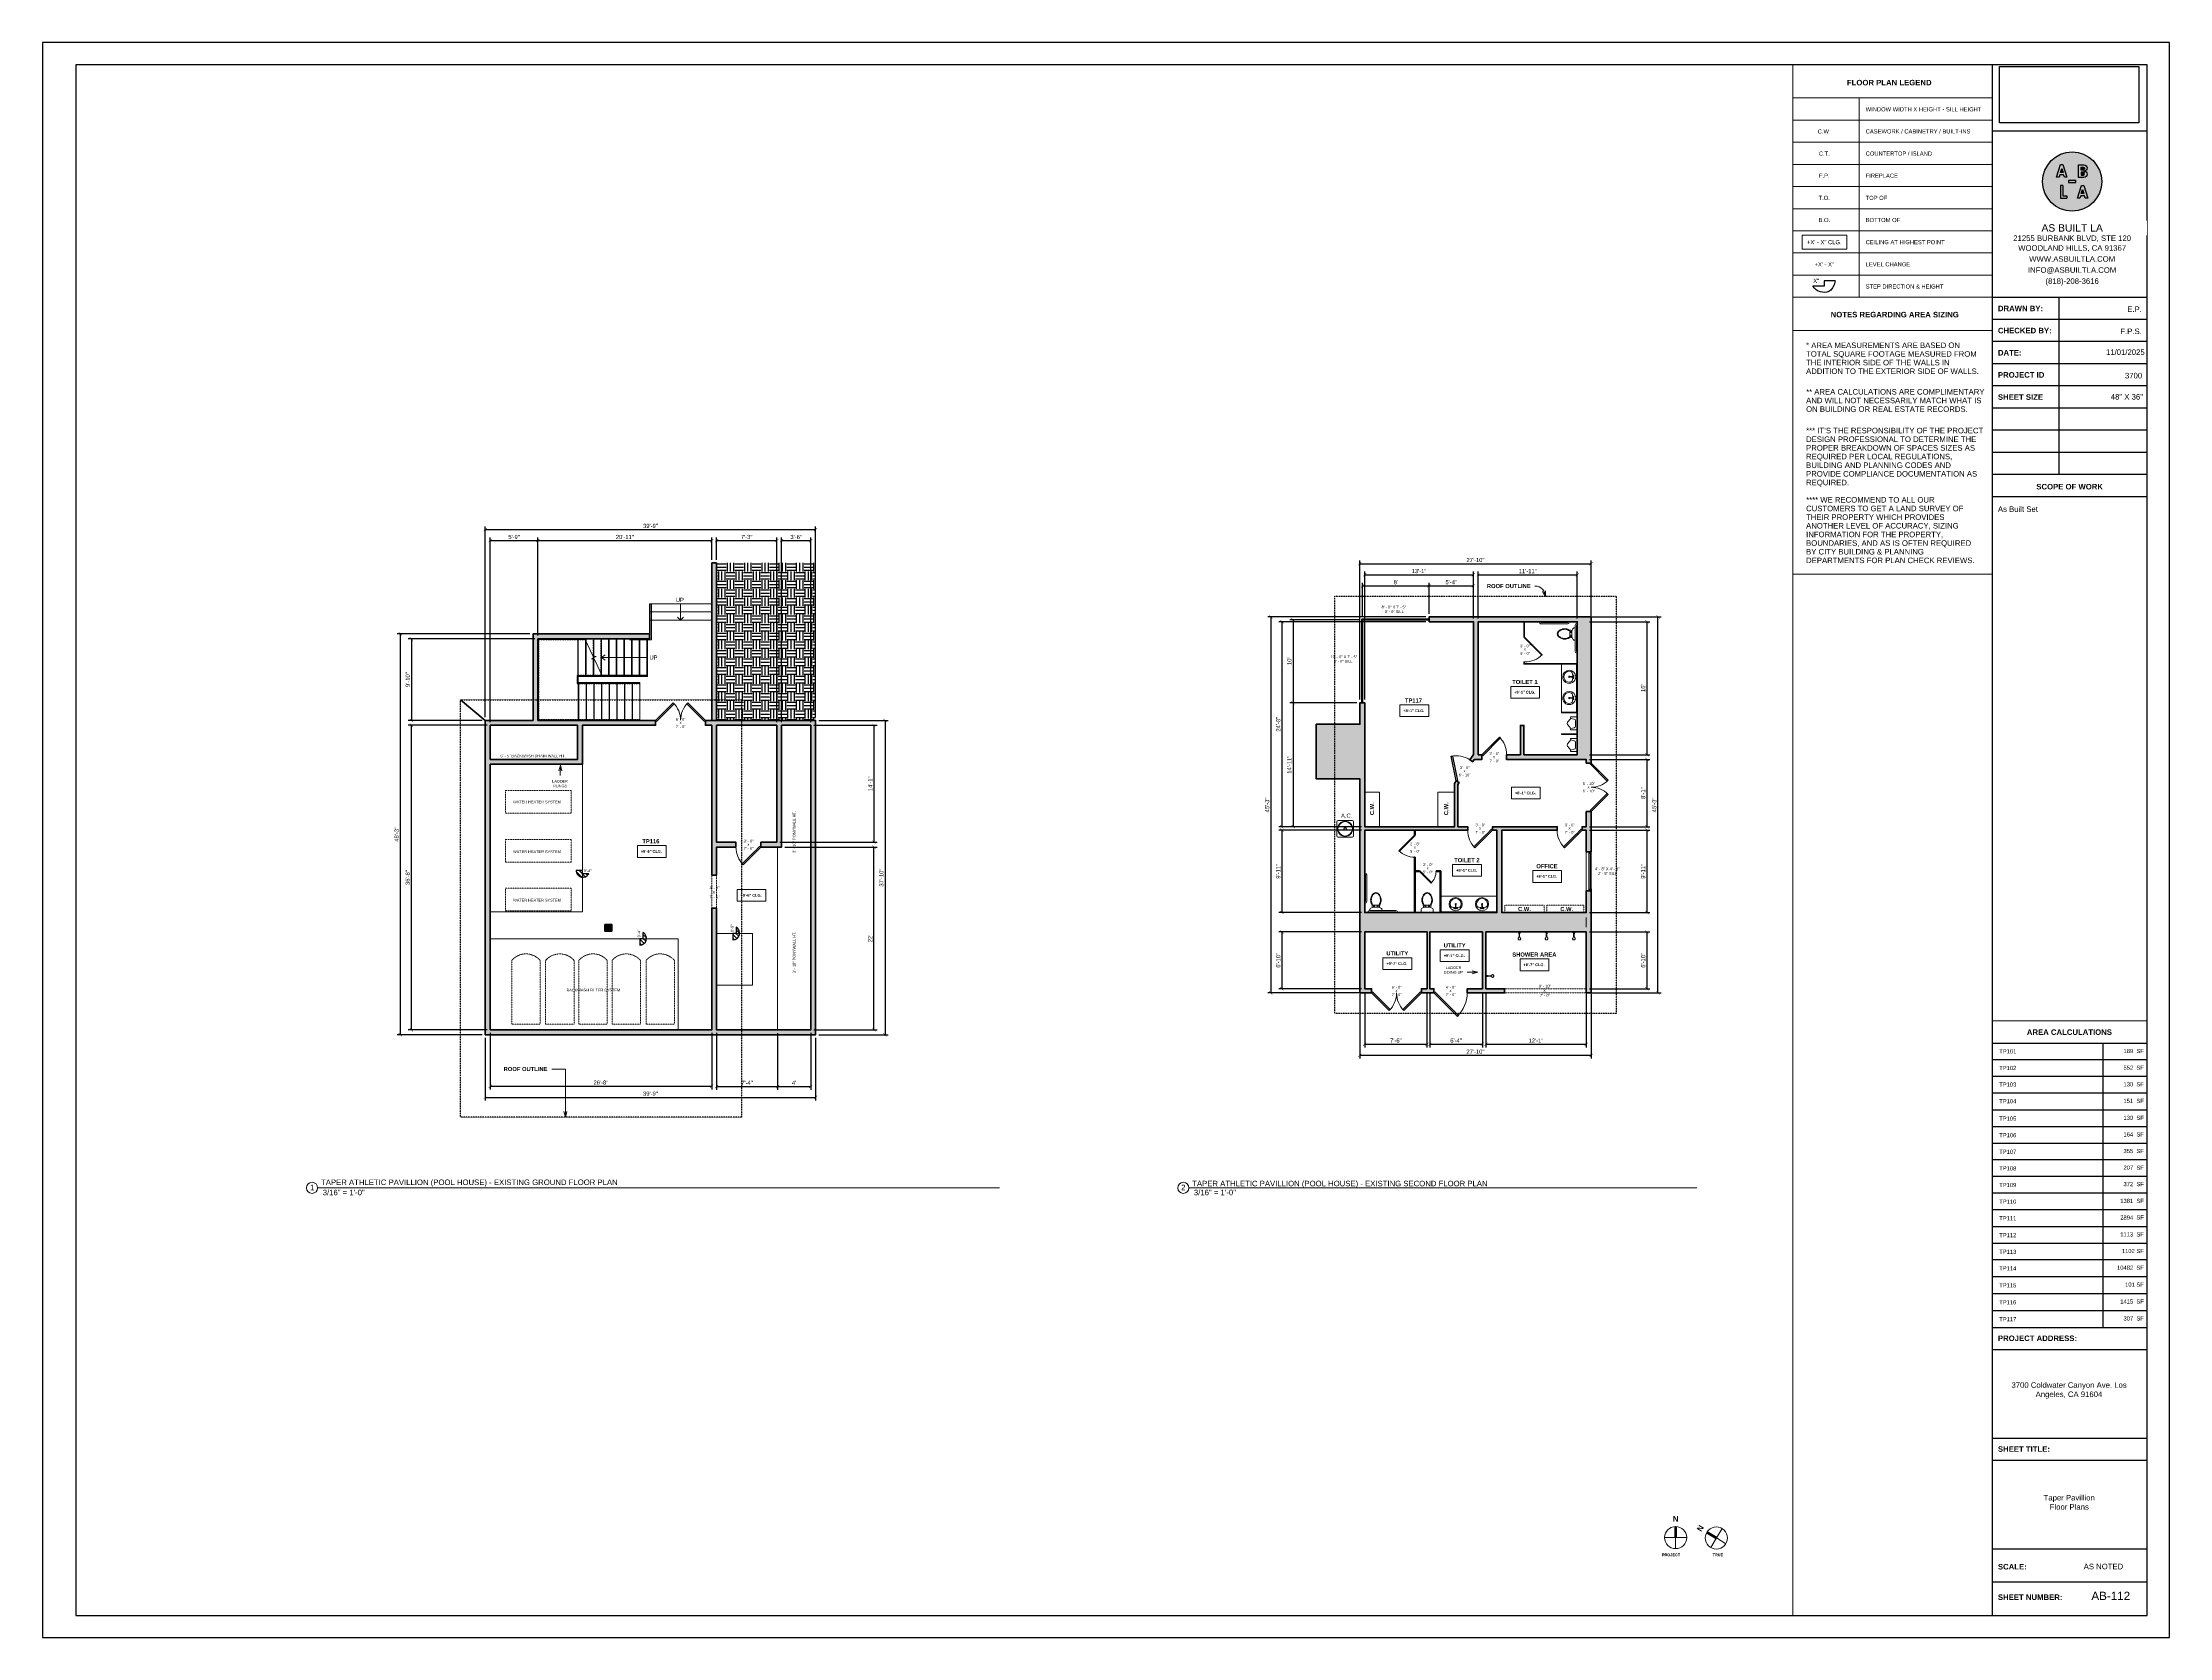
# Model space of a CAD drawing. Header units: inches. Extents: x -2078 to 106214, y -964 to 6385.
# Drawn here: x 54206 to 57278, y 2929 to 5233 of the extents above; entities that cross this region are included whole.
import ezdxf

# ---------------------------------------------------------------- set-up
doc = ezdxf.new("R2010")
doc.units = ezdxf.units.IN
doc.header["$MEASUREMENT"] = 0
doc.set_wipeout_variables(frame=1)
doc.linetypes.add('HIDDEN2', pattern=[0.1875, 0.125, -0.0625])
doc.linetypes.add('Overhead 1_16_', pattern=[0.101562, 0.0625, -0.039062])
for name, color, linetype, lineweight in [('A-ANNO', 2, 'Continuous', 5), ('A-ANNO-DIMS', 1, 'Continuous', 9), ('A-CASE', 4, 'Continuous', 9), ('A-DETAIL-2', 20, 'Continuous', 25), ('A-DETAIL-3', 40, 'Continuous', 15), ('A-DETL-THIN', 151, 'Continuous', 9), ('A-DOOR', 1, 'Continuous', 18), ('A-EQPT', 150, 'Continuous', 9), ('A-FIXT', 150, 'Continuous', 9), ('A-FLOR', 6, 'Continuous', 18), ('A-GLAZ', 2, 'Continuous', 30), ('A-HIDDEN', 2, 'HIDDEN2', 18), ('A-RAILING', 4, 'Continuous', 9), ('A-STRS', 4, 'Continuous', 9), ('A-STRS-MBND', 31, 'Overhead 1_16_', 9), ('A-WALL', 3, 'Continuous', 40), ('A-WINDOWS', 2, 'Continuous', 18), ('S-STRS-MBND', 31, 'Continuous', 9)]:
    doc.layers.add(name, color=color, linetype=linetype, lineweight=lineweight)
doc.layers.add('A-HATCH', color=9, linetype='Continuous')
doc.layers.add('A-TB', color=7, linetype='Continuous')
doc.styles.add('Arial', font='arial.ttf')
doc.styles.add('Arial_1', font='arial.ttf', dxfattribs={"height": 0.0625})
doc.styles.add('Arial_2', font='arial.ttf', dxfattribs={"height": 3})
doc.styles.add('Arial_3', font='arial.ttf', dxfattribs={"height": 0.125})
doc.styles.add('Arial_4', font='arial.ttf', dxfattribs={"height": 3})
doc.styles.add('Arial_6', font='arial.ttf', dxfattribs={"height": 0.09375})
doc.styles.add('Arial_B', font='arialbd.ttf', dxfattribs={"height": 4.5})
doc.styles.add('Arial_B_1', font='arialbd.ttf', dxfattribs={"height": 3})
doc.styles.add('Arial_B_2', font='arialbd.ttf', dxfattribs={"height": 0.125})
doc.styles.add('Arial_B_3', font='arialbd.ttf', dxfattribs={"height": 0.0625})
doc.styles.add('Arial_B_4', font='arialbd.ttf', dxfattribs={"height": 0.0625})
doc.styles.add('JC', font='arial.ttf', dxfattribs={"height": 0.125})
doc.dimstyles.new('JC-DIMS', dxfattribs={"dimtxt": 0.125, "dimasz": 0.09375, "dimexe": 0.09375, "dimexo": 0.09375, "dimgap": 0.046875, "dimtad": 1, "dimdec": 1, "dimzin": 0, "dimdsep": 46, "dimlunit": 4, "dimtxsty": 'JC', "dimblk": 'ARCHTICK', "dimcen": 0.09, "dimclrd": 1, "dimclre": 1, "dimclrt": 256, "dimadec": 0, "dimazin": 0, "dimtfac": 1, "dimtdec": 1, "dimtofl": 0, "dimtmove": 1, "dimatfit": 3, "dimfxl": 1, "dimtolj": 1, "dimtzin": 0, "dimarcsym": 0})
picture_1 = doc.add_image_def('image1.png', size_in_pixel=(151, 61))
pattern_1 = [(135, (55840.0192, 5547.5024), (-2.828427, -2.828427), [])]

# ---------------------------------------------------------------- blocks, each defined once
blk = doc.blocks.new('JC_DOUBLE DOOR - DOUBLE DOOR-1523636-4-1st Floor  - Pool House')
at = {"layer": 'A-DOOR', "lineweight": 30}
for p, q in [((-36, 3.5), (-10.5, 29)), ((-34.6, 2.1), (-36, 3.5)), ((-9.1, 27.5), (-34.6, 2.1)), ((-10.5, 29), (-9.1, 27.5)), ((10.5, 29), (9.1, 27.5)), ((9.1, 27.5), (34.6, 2.1)), ((36, 3.5), (10.5, 29)), ((34.6, 2.1), (36, 3.5))]:
    blk.add_line(p, q, dxfattribs=at)
at = {"layer": 'A-DOOR', "lineweight": 9}
for centre, start, end in [((-36, 3.5), 0, 45), ((36, 3.5), 135, 180)]:
    blk.add_arc(centre, 36, start, end, dxfattribs=at)
blk = doc.blocks.new('JC_OPENING DOOR - OPENING DOOR-1541362-4-1st Floor  - Pool House')
at = {"linetype": 'HIDDEN2'}
for p, q in [((23.7, 3.5), (-24.3, 3.5)), ((-24.3, -3.5), (23.7, -3.5))]:
    blk.add_line(p, q, dxfattribs=at)
for p, q in [((-24.3, 3.5), (-24.3, -3.5)), ((23.7, -3.5), (23.7, 3.5))]:
    blk.add_line(p, q)
blk = doc.blocks.new('JC_DOOR_SINGLE PANEL - SINGLE DOOR-1507412-4-1st Floor  - Pool House')
at = {"layer": 'A-DOOR', "lineweight": 30}
for p, q in [((-8.9, -27.5), (16.6, -2.1)), ((-7.5, -29), (-8.9, -27.5)), ((18, -3.5), (-7.5, -29)), ((16.6, -2.1), (18, -3.5))]:
    blk.add_line(p, q, dxfattribs=at)
at = {"layer": 'A-DOOR', "lineweight": 9}
blk.add_arc((18, -3.5), 36, 180, 225, dxfattribs=at)
blk = doc.blocks.new('Railing - Railing-1532614-4-1st Floor  - Pool House')
at = {"layer": 'A-RAILING', "linetype": 'HIDDEN2'}
for p, q in [((-918.1, -1176.6), (-918.1, -1293.6)), ((-860.3, -1176.6), (-918.1, -1176.6)), ((-918.1, -1176.6), (-918.1, -1293.6)), ((-860.3, -1176.6), (-918.1, -1176.6)), ((-918.1, -1176.6), (-918.1, -1293.6)), ((-860.3, -1176.6), (-918.1, -1176.6)), ((-918.1, -1176.6), (-918.1, -1293.6)), ((-860.3, -1176.6), (-918.1, -1176.6)), ((-918.1, -1176.6), (-918.1, -1293.6)), ((-860.3, -1176.6), (-918.1, -1176.6)), ((-917.1, -1177.6), (-917.1, -1292.6)), ((-860.3, -1177.6), (-917.1, -1177.6)), ((-917.1, -1177.6), (-917.1, -1292.6)), ((-860.3, -1177.6), (-917.1, -1177.6)), ((-917.1, -1177.6), (-917.1, -1292.6)), ((-860.3, -1177.6), (-917.1, -1177.6)), ((-917.1, -1177.6), (-917.1, -1292.6)), ((-860.3, -1177.6), (-917.1, -1177.6)), ((-917.1, -1177.6), (-917.1, -1292.6)), ((-860.3, -1177.6), (-917.1, -1177.6)), ((-850.6, -1176.6), (-860.3, -1176.6)), ((-850.6, -1176.6), (-860.3, -1176.6)), ((-850.6, -1176.6), (-860.3, -1176.6)), ((-850.6, -1176.6), (-860.3, -1176.6)), ((-850.6, -1176.6), (-860.3, -1176.6)), ((-850.1, -1177.6), (-860.3, -1177.6)), ((-850.1, -1177.6), (-860.3, -1177.6)), ((-850.1, -1177.6), (-860.3, -1177.6)), ((-850.1, -1177.6), (-860.3, -1177.6)), ((-850.1, -1177.6), (-860.3, -1177.6)), ((-918.1, -1293.6), (-871.4, -1293.6)), ((-918.1, -1293.6), (-871.4, -1293.6)), ((-918.1, -1293.6), (-871.4, -1293.6)), ((-918.1, -1293.6), (-871.4, -1293.6)), ((-918.1, -1293.6), (-871.4, -1293.6)), ((-917.1, -1292.6), (-871.4, -1292.6)), ((-917.1, -1292.6), (-871.4, -1292.6)), ((-917.1, -1292.6), (-871.4, -1292.6)), ((-917.1, -1292.6), (-871.4, -1292.6)), ((-917.1, -1292.6), (-871.4, -1292.6)), ((-871.4, -1292.6), (-771.5, -1292.6)), ((-871.4, -1292.6), (-771.5, -1292.6)), ((-871.4, -1292.6), (-771.5, -1292.6)), ((-871.4, -1292.6), (-771.5, -1292.6)), ((-871.4, -1292.6), (-771.5, -1292.6)), ((-871.4, -1293.6), (-771.5, -1293.6)), ((-871.4, -1293.6), (-771.5, -1293.6)), ((-871.4, -1293.6), (-771.5, -1293.6)), ((-871.4, -1293.6), (-771.5, -1293.6)), ((-871.4, -1293.6), (-771.5, -1293.6)), ((-771.5, -1292.6), (-771.5, -1293.6)), ((-771.5, -1292.6), (-771.5, -1293.6)), ((-771.5, -1292.6), (-771.5, -1293.6)), ((-771.5, -1292.6), (-771.5, -1293.6)), ((-771.5, -1292.6), (-771.5, -1293.6))]:
    blk.add_line(p, q, dxfattribs=at)
blk = doc.blocks.new('Railing - Railing-1532618-4-1st Floor  - Pool House')
at = {"layer": 'A-RAILING', "linetype": 'HIDDEN2'}
for p, q in [((-861.8, -1229.1), (-861.8, -1240.8)), ((-860.3, -1229.1), (-861.8, -1229.1)), ((-861.8, -1229.1), (-861.8, -1240.8)), ((-860.3, -1229.1), (-861.8, -1229.1)), ((-861.8, -1229.1), (-861.8, -1240.8)), ((-860.3, -1229.1), (-861.8, -1229.1)), ((-861.8, -1229.1), (-861.8, -1240.8)), ((-860.3, -1229.1), (-861.8, -1229.1)), ((-861.8, -1229.1), (-861.8, -1240.8)), ((-860.3, -1229.1), (-861.8, -1229.1)), ((-861.8, -1240.8), (-771.5, -1240.8)), ((-861.8, -1240.8), (-771.5, -1240.8)), ((-861.8, -1240.8), (-771.5, -1240.8)), ((-861.8, -1240.8), (-771.5, -1240.8)), ((-861.8, -1240.8), (-771.5, -1240.8)), ((-860.8, -1230.1), (-860.8, -1239.8)), ((-860.3, -1230.1), (-860.8, -1230.1)), ((-860.8, -1230.1), (-860.8, -1239.8)), ((-860.3, -1230.1), (-860.8, -1230.1)), ((-860.8, -1230.1), (-860.8, -1239.8)), ((-860.3, -1230.1), (-860.8, -1230.1)), ((-860.8, -1230.1), (-860.8, -1239.8)), ((-860.3, -1230.1), (-860.8, -1230.1)), ((-860.8, -1230.1), (-860.8, -1239.8)), ((-860.3, -1230.1), (-860.8, -1230.1)), ((-860.8, -1239.8), (-771.5, -1239.8)), ((-860.8, -1239.8), (-771.5, -1239.8)), ((-860.8, -1239.8), (-771.5, -1239.8)), ((-860.8, -1239.8), (-771.5, -1239.8)), ((-860.8, -1239.8), (-771.5, -1239.8)), ((-826.1, -1229.1), (-860.3, -1229.1)), ((-826.1, -1229.1), (-860.3, -1229.1)), ((-826.1, -1229.1), (-860.3, -1229.1)), ((-826.1, -1229.1), (-860.3, -1229.1)), ((-826.1, -1229.1), (-860.3, -1229.1)), ((-825.6, -1230.1), (-860.3, -1230.1)), ((-825.6, -1230.1), (-860.3, -1230.1)), ((-825.6, -1230.1), (-860.3, -1230.1)), ((-825.6, -1230.1), (-860.3, -1230.1)), ((-825.6, -1230.1), (-860.3, -1230.1)), ((-771.5, -1239.8), (-771.5, -1240.8)), ((-771.5, -1239.8), (-771.5, -1240.8)), ((-771.5, -1239.8), (-771.5, -1240.8)), ((-771.5, -1239.8), (-771.5, -1240.8)), ((-771.5, -1239.8), (-771.5, -1240.8))]:
    blk.add_line(p, q, dxfattribs=at)
blk = doc.blocks.new('Top Rail Type - Top Rail_Internal_-1532628-4-1st Floor  - Pool House')
at = {"layer": 'A-RAILING'}
for p, q in [((-760.3, -1176.4), (-786.3, -1176.4)), ((-786.3, -1177.9), (-760.3, -1177.9)), ((-784.9, -1177.2), (-784.9, -1177))]:
    blk.add_line(p, q, dxfattribs=at)
at = {"layer": 'A-RAILING', "flags": 128}
blk.add_lwpolyline([(-760.3, -1177.1), (-760.3, -1177.1), (-760.3, -1177.2)], dxfattribs=at)
blk = doc.blocks.new('Top Rail Type - Top Rail_Internal_-1532642-4-1st Floor  - Pool House')
at = {"layer": 'A-RAILING'}
for p, q in [((-760.3, -1228.9), (-786.3, -1228.9)), ((-786.3, -1230.4), (-760.3, -1230.4)), ((-784.9, -1229.7), (-784.9, -1229.6))]:
    blk.add_line(p, q, dxfattribs=at)
at = {"layer": 'A-RAILING', "flags": 128}
blk.add_lwpolyline([(-760.3, -1229.6), (-760.3, -1229.6), (-760.3, -1229.7)], dxfattribs=at)
blk = doc.blocks.new('Top Rail Type - Top Rail_Internal_-V2-4-1st Floor  - Pool House')
at = {"layer": 'A-RAILING', "linetype": 'HIDDEN2'}
for p, q in [((-860.5, -1229.6), (-862, -1229.6)), ((-862, -1229.6), (-862, -1241.1)), ((-862, -1241.1), (-771.5, -1241.1)), ((-860.5, -1229.6), (-860.5, -1239.6)), ((-860.5, -1239.6), (-771.5, -1239.6)), ((-860.3, -1230.4), (-860.3, -1228.9)), ((-826.2, -1228.9), (-860.3, -1228.9)), ((-825.5, -1230.4), (-860.3, -1230.4)), ((-771.5, -1239.6), (-771.5, -1241.1))]:
    blk.add_line(p, q, dxfattribs=at)
at = {"layer": 'A-RAILING'}
for p, q in [((-826.2, -1228.9), (-825.5, -1230.4)), ((-760.3, -1228.9), (-826.2, -1228.9)), ((-760.3, -1230.4), (-825.5, -1230.4)), ((-760.3, -1230.4), (-760.3, -1228.9))]:
    blk.add_line(p, q, dxfattribs=at)
blk = doc.blocks.new('Top Rail Type - Top Rail_Internal_-1541675-4-1st Floor  - Pool House')
at = {"layer": 'A-RAILING'}
for p, q in [((-756.3, -1125.8), (-756.3, -1176.4)), ((-755.5, -1125.8), (-755.7, -1125.8)), ((-754.8, -1177.9), (-754.8, -1125.8)), ((-756.3, -1176.4), (-760.3, -1176.4)), ((-760.3, -1177.9), (-754.8, -1177.9))]:
    blk.add_line(p, q, dxfattribs=at)
blk.add_open_spline([(-755.7, -1177), (-755.7, -1177.1), (-755.6, -1177.1), (-755.6, -1177.1), (-755.6, -1177.2), (-755.5, -1177.2), (-755.5, -1177.2)], degree=3, knots=[0.46086968, 0.46086968, 0.46086968, 0.46086968, 0.47916667, 0.5, 0.52083333, 0.53913032, 0.53913032, 0.53913032, 0.53913032], dxfattribs=at)
blk = doc.blocks.new('Top Rail Type - Top Rail_Internal_-V3-4-1st Floor  - Pool House')
at = {"layer": 'A-RAILING'}
for p, q in [((-754.8, -1125.8), (-756.3, -1125.8)), ((-756.3, -1125.8), (-756.3, -1176.4)), ((-754.8, -1125.8), (-754.8, -1177.9)), ((-756.3, -1176.4), (-760.3, -1176.4)), ((-754.8, -1177.9), (-760.3, -1177.9))]:
    blk.add_line(p, q, dxfattribs=at)
blk = doc.blocks.new('_ArchTick')
at = {"color": 0, "linetype": 'ByBlock', "const_width": 0.15}
blk.add_lwpolyline([(-0.5, -0.5), (0.5, 0.5)], dxfattribs=at)
blk = doc.blocks.new('*D2028')
at = {"layer": 'A-ANNO-DIMS', "color": 1, "lineweight": -2, "transparency": 16777216}
for p, q in [((54847.9, 4246.4), (54734.1, 4246.4)), ((54738.6, 3806.4), (54738.6, 4246.4)), ((54847.9, 3806.4), (54734.1, 3806.4))]:
    blk.add_line(p, q, dxfattribs=at)
at = {"layer": 'Defpoints', "color": 0, "transparency": 16777216}
for p in [(54738.6, 4246.4), (54852.4, 4246.4), (54852.4, 3806.4)]:
    blk.add_point(p, dxfattribs=at)
at = {"layer": 'A-ANNO-DIMS', "color": 1, "lineweight": -2, "transparency": 16777216, "xscale": 4.5, "yscale": 4.5, "zscale": 4.5}
for p, rotation in [((54738.6, 4246.4), 90), ((54738.6, 3806.4), 270)]:
    blk.add_blockref('_ArchTick', p, dxfattribs=dict(at, rotation=rotation))
at = {"layer": 'A-ANNO-DIMS', "color": 2, "transparency": 16777216, "insert": (54733.3, 4026.4), "char_height": 6, "width": 0.487, "attachment_point": 5, "rotation": 90, "style": 'JC'}
blk.add_mtext('\\A1;36\'-8"', dxfattribs=at)
blk = doc.blocks.new('*D2030')
at = {"layer": 'A-ANNO-DIMS', "color": 1, "lineweight": -2, "transparency": 16777216}
for p, q in [((54852.4, 3801.9), (54852.4, 3720.4)), ((55172.4, 3801.9), (55172.4, 3720.4)), ((54852.4, 3724.9), (55172.4, 3724.9))]:
    blk.add_line(p, q, dxfattribs=at)
at = {"layer": 'Defpoints', "color": 0, "transparency": 16777216}
for p in [(54852.4, 3806.4), (55172.4, 3806.4), (55172.4, 3724.9)]:
    blk.add_point(p, dxfattribs=at)
at = {"layer": 'A-ANNO-DIMS', "color": 1, "lineweight": -2, "transparency": 16777216, "xscale": 4.5, "yscale": 4.5, "zscale": 4.5, "rotation": 180}
blk.add_blockref('_ArchTick', (54852.4, 3724.9), dxfattribs=at)
at = {"layer": 'A-ANNO-DIMS', "color": 1, "lineweight": -2, "transparency": 16777216, "xscale": 4.5, "yscale": 4.5, "zscale": 4.5}
blk.add_blockref('_ArchTick', (55172.4, 3724.9), dxfattribs=at)
at = {"layer": 'A-ANNO-DIMS', "color": 2, "transparency": 16777216, "insert": (55012.4, 3730.2), "char_height": 6, "width": 0.487, "attachment_point": 5, "style": 'JC'}
blk.add_mtext('\\A1;26\'-8"', dxfattribs=at)
blk = doc.blocks.new('*D2032')
at = {"layer": 'A-ANNO-DIMS', "color": 1, "lineweight": -2, "transparency": 16777216}
for p, q in [((55319.9, 4246.4), (55411.2, 4246.4)), ((55406.7, 4246.4), (55406.7, 4077.4)), ((55270.9, 4077.4), (55411.2, 4077.4))]:
    blk.add_line(p, q, dxfattribs=at)
at = {"layer": 'Defpoints', "color": 0, "transparency": 16777216}
for p in [(55315.4, 4246.4), (55266.4, 4077.4), (55406.7, 4077.4)]:
    blk.add_point(p, dxfattribs=at)
at = {"layer": 'A-ANNO-DIMS', "color": 1, "lineweight": -2, "transparency": 16777216, "xscale": 4.5, "yscale": 4.5, "zscale": 4.5}
for p, rotation in [((55406.7, 4246.4), 90), ((55406.7, 4077.4), 270)]:
    blk.add_blockref('_ArchTick', p, dxfattribs=dict(at, rotation=rotation))
at = {"layer": 'A-ANNO-DIMS', "color": 2, "transparency": 16777216, "insert": (55401.4, 4161.9), "char_height": 6, "width": 0.487, "attachment_point": 5, "rotation": 90, "style": 'JC'}
blk.add_mtext('\\A1;14\'-1"', dxfattribs=at)
blk = doc.blocks.new('*D2034')
at = {"layer": 'A-ANNO-DIMS', "color": 1, "lineweight": -2, "transparency": 16777216}
for p, q in [((55277.9, 4070.4), (55411.2, 4070.4)), ((55406.7, 3806.4), (55406.7, 4070.4)), ((55319.9, 3806.4), (55411.2, 3806.4))]:
    blk.add_line(p, q, dxfattribs=at)
at = {"layer": 'Defpoints', "color": 0, "transparency": 16777216}
for p in [(55273.4, 4070.4), (55406.7, 4070.4), (55315.4, 3806.4)]:
    blk.add_point(p, dxfattribs=at)
at = {"layer": 'A-ANNO-DIMS', "color": 1, "lineweight": -2, "transparency": 16777216, "xscale": 4.5, "yscale": 4.5, "zscale": 4.5}
for p, rotation in [((55406.7, 4070.4), 90), ((55406.7, 3806.4), 270)]:
    blk.add_blockref('_ArchTick', p, dxfattribs=dict(at, rotation=rotation))
at = {"layer": 'A-ANNO-DIMS', "color": 2, "transparency": 16777216, "insert": (55401.4, 3938.4), "char_height": 6, "width": 0.487, "attachment_point": 5, "rotation": 90, "style": 'JC'}
blk.add_mtext("\\A1;22'", dxfattribs=at)
blk = doc.blocks.new('*D2036')
at = {"layer": 'A-ANNO-DIMS', "color": 1, "lineweight": -2, "transparency": 16777216}
for p, q in [((54852.4, 4250.9), (54852.4, 4517.6)), ((54921.4, 4375.9), (54921.4, 4517.6)), ((54852.4, 4513.1), (54921.4, 4513.1))]:
    blk.add_line(p, q, dxfattribs=at)
at = {"layer": 'Defpoints', "color": 0, "transparency": 16777216}
for p in [(54921.4, 4513.1), (54921.4, 4371.4), (54852.4, 4246.4)]:
    blk.add_point(p, dxfattribs=at)
at = {"layer": 'A-ANNO-DIMS', "color": 1, "lineweight": -2, "transparency": 16777216, "xscale": 4.5, "yscale": 4.5, "zscale": 4.5, "rotation": 180}
blk.add_blockref('_ArchTick', (54852.4, 4513.1), dxfattribs=at)
at = {"layer": 'A-ANNO-DIMS', "color": 1, "lineweight": -2, "transparency": 16777216, "xscale": 4.5, "yscale": 4.5, "zscale": 4.5}
blk.add_blockref('_ArchTick', (54921.4, 4513.1), dxfattribs=at)
at = {"layer": 'A-ANNO-DIMS', "color": 2, "transparency": 16777216, "insert": (54886.9, 4518.4), "char_height": 6, "width": 0.401, "attachment_point": 5, "style": 'JC'}
blk.add_mtext('\\A1;5\'-9"', dxfattribs=at)
blk = doc.blocks.new('*D2038')
at = {"layer": 'A-ANNO-DIMS', "color": 1, "lineweight": -2, "transparency": 16777216}
for p, q in [((54921.4, 4375.9), (54921.4, 4517.6)), ((55172.4, 4485.4), (55172.4, 4517.6)), ((54921.4, 4513.1), (55172.4, 4513.1))]:
    blk.add_line(p, q, dxfattribs=at)
at = {"layer": 'Defpoints', "color": 0, "transparency": 16777216}
for p in [(55172.4, 4513.1), (55172.4, 4480.9), (54921.4, 4371.4)]:
    blk.add_point(p, dxfattribs=at)
at = {"layer": 'A-ANNO-DIMS', "color": 1, "lineweight": -2, "transparency": 16777216, "xscale": 4.5, "yscale": 4.5, "zscale": 4.5, "rotation": 180}
blk.add_blockref('_ArchTick', (54921.4, 4513.1), dxfattribs=at)
at = {"layer": 'A-ANNO-DIMS', "color": 1, "lineweight": -2, "transparency": 16777216, "xscale": 4.5, "yscale": 4.5, "zscale": 4.5}
blk.add_blockref('_ArchTick', (55172.4, 4513.1), dxfattribs=at)
at = {"layer": 'A-ANNO-DIMS', "color": 2, "transparency": 16777216, "insert": (55046.9, 4518.4), "char_height": 6, "width": 0.574, "attachment_point": 5, "style": 'JC'}
blk.add_mtext('\\A1;20\'-11"', dxfattribs=at)
blk = doc.blocks.new('*D2040')
at = {"layer": 'A-ANNO-DIMS', "color": 1, "lineweight": -2, "transparency": 16777216}
for p, q in [((55179.4, 4485.4), (55179.4, 4517.6)), ((55266.4, 4250.9), (55266.4, 4517.6)), ((55179.4, 4513.1), (55266.4, 4513.1))]:
    blk.add_line(p, q, dxfattribs=at)
at = {"layer": 'Defpoints', "color": 0, "transparency": 16777216}
for p in [(55266.4, 4513.1), (55179.4, 4480.9), (55266.4, 4246.4)]:
    blk.add_point(p, dxfattribs=at)
at = {"layer": 'A-ANNO-DIMS', "color": 1, "lineweight": -2, "transparency": 16777216, "xscale": 4.5, "yscale": 4.5, "zscale": 4.5, "rotation": 180}
blk.add_blockref('_ArchTick', (55179.4, 4513.1), dxfattribs=at)
at = {"layer": 'A-ANNO-DIMS', "color": 1, "lineweight": -2, "transparency": 16777216, "xscale": 4.5, "yscale": 4.5, "zscale": 4.5}
blk.add_blockref('_ArchTick', (55266.4, 4513.1), dxfattribs=at)
at = {"layer": 'A-ANNO-DIMS', "color": 2, "transparency": 16777216, "insert": (55222.9, 4518.4), "char_height": 6, "width": 0.401, "attachment_point": 5, "style": 'JC'}
blk.add_mtext('\\A1;7\'-3"', dxfattribs=at)
blk = doc.blocks.new('*D2042')
at = {"layer": 'A-ANNO-DIMS', "color": 1, "lineweight": -2, "transparency": 16777216}
for p, q in [((55273.4, 4250.9), (55273.4, 4517.6)), ((55315.4, 4250.9), (55315.4, 4517.6)), ((55273.4, 4513.1), (55315.4, 4513.1))]:
    blk.add_line(p, q, dxfattribs=at)
at = {"layer": 'Defpoints', "color": 0, "transparency": 16777216}
for p in [(55315.4, 4513.1), (55273.4, 4246.4), (55315.4, 4246.4)]:
    blk.add_point(p, dxfattribs=at)
at = {"layer": 'A-ANNO-DIMS', "color": 1, "lineweight": -2, "transparency": 16777216, "xscale": 4.5, "yscale": 4.5, "zscale": 4.5, "rotation": 180}
blk.add_blockref('_ArchTick', (55273.4, 4513.1), dxfattribs=at)
at = {"layer": 'A-ANNO-DIMS', "color": 1, "lineweight": -2, "transparency": 16777216, "xscale": 4.5, "yscale": 4.5, "zscale": 4.5}
blk.add_blockref('_ArchTick', (55315.4, 4513.1), dxfattribs=at)
at = {"layer": 'A-ANNO-DIMS', "color": 2, "transparency": 16777216, "insert": (55294.4, 4518.4), "char_height": 6, "width": 0.401, "attachment_point": 5, "style": 'JC'}
blk.add_mtext('\\A1;3\'-6"', dxfattribs=at)
blk = doc.blocks.new('*D2044')
at = {"layer": 'A-ANNO-DIMS', "color": 1, "lineweight": -2, "transparency": 16777216}
for p, q in [((55179.4, 3801.9), (55179.4, 3720)), ((55267.4, 3801.5), (55267.4, 3720)), ((55179.4, 3724.5), (55267.4, 3724.5))]:
    blk.add_line(p, q, dxfattribs=at)
at = {"layer": 'Defpoints', "color": 0, "transparency": 16777216}
for p in [(55179.4, 3806.4), (55267.4, 3806), (55267.4, 3724.5)]:
    blk.add_point(p, dxfattribs=at)
at = {"layer": 'A-ANNO-DIMS', "color": 1, "lineweight": -2, "transparency": 16777216, "xscale": 4.5, "yscale": 4.5, "zscale": 4.5, "rotation": 180}
blk.add_blockref('_ArchTick', (55179.4, 3724.5), dxfattribs=at)
at = {"layer": 'A-ANNO-DIMS', "color": 1, "lineweight": -2, "transparency": 16777216, "xscale": 4.5, "yscale": 4.5, "zscale": 4.5}
blk.add_blockref('_ArchTick', (55267.4, 3724.5), dxfattribs=at)
at = {"layer": 'A-ANNO-DIMS', "color": 2, "transparency": 16777216, "insert": (55223.4, 3729.8), "char_height": 6, "width": 0.401, "attachment_point": 5, "style": 'JC'}
blk.add_mtext('\\A1;7\'-4"', dxfattribs=at)
blk = doc.blocks.new('*D2046')
at = {"layer": 'A-ANNO-DIMS', "color": 1, "lineweight": -2, "transparency": 16777216}
for p, q in [((55267.4, 3801.5), (55267.4, 3720)), ((55315.4, 3801.9), (55315.4, 3720)), ((55267.4, 3724.5), (55315.4, 3724.5))]:
    blk.add_line(p, q, dxfattribs=at)
at = {"layer": 'Defpoints', "color": 0, "transparency": 16777216}
for p in [(55267.4, 3806), (55315.4, 3806.4), (55315.4, 3724.5)]:
    blk.add_point(p, dxfattribs=at)
at = {"layer": 'A-ANNO-DIMS', "color": 1, "lineweight": -2, "transparency": 16777216, "xscale": 4.5, "yscale": 4.5, "zscale": 4.5, "rotation": 180}
blk.add_blockref('_ArchTick', (55267.4, 3724.5), dxfattribs=at)
at = {"layer": 'A-ANNO-DIMS', "color": 1, "lineweight": -2, "transparency": 16777216, "xscale": 4.5, "yscale": 4.5, "zscale": 4.5}
blk.add_blockref('_ArchTick', (55315.4, 3724.5), dxfattribs=at)
at = {"layer": 'A-ANNO-DIMS', "color": 2, "transparency": 16777216, "insert": (55291.4, 3729.8), "char_height": 6, "width": 0.401, "attachment_point": 5, "style": 'JC'}
blk.add_mtext("\\A1;4'", dxfattribs=at)
blk = doc.blocks.new('*D2048')
at = {"layer": 'A-ANNO-DIMS', "color": 1, "lineweight": -2, "transparency": 16777216}
for p, q in [((54916.9, 4371.4), (54734.1, 4371.4)), ((54738.6, 4371.4), (54738.6, 4253.4)), ((54840.9, 4253.4), (54734.1, 4253.4))]:
    blk.add_line(p, q, dxfattribs=at)
at = {"layer": 'Defpoints', "color": 0, "transparency": 16777216}
for p in [(54921.4, 4371.4), (54738.6, 4253.4), (54845.4, 4253.4)]:
    blk.add_point(p, dxfattribs=at)
at = {"layer": 'A-ANNO-DIMS', "color": 1, "lineweight": -2, "transparency": 16777216, "xscale": 4.5, "yscale": 4.5, "zscale": 4.5}
for p, rotation in [((54738.6, 4371.4), 90), ((54738.6, 4253.4), 270)]:
    blk.add_blockref('_ArchTick', p, dxfattribs=dict(at, rotation=rotation))
at = {"layer": 'A-ANNO-DIMS', "color": 2, "transparency": 16777216, "insert": (54733.3, 4312.4), "char_height": 6, "width": 0.487, "attachment_point": 5, "rotation": 90, "style": 'JC'}
blk.add_mtext('\\A1;9\'-10"', dxfattribs=at)
blk = doc.blocks.new('JC- existing door Tag_quad - JC- existing door Tag_quad-839775-4-1st Floor  - Pool House')
at = {"layer": 'A-ANNO', "insert": (-0.023, 0.038), "char_height": 0.0625, "width": 0.0505, "attachment_point": 1, "style": 'Arial_1', "bg_fill": 3, "box_fill_scale": 1.25, "bg_fill_color": 256, "bg_fill_true_color": 13158600, "bg_fill_transparency": 0}
blk.add_mtext('x', dxfattribs=at)
blk = doc.blocks.new('*D2002')
at = {"layer": 'A-ANNO-DIMS', "color": 1, "lineweight": -2, "transparency": 16777216}
for p, q in [((54909.9, 4378.4), (54718.1, 4378.4)), ((54722.6, 4378.4), (54722.6, 3799.4)), ((54840.9, 3799.4), (54718.1, 3799.4))]:
    blk.add_line(p, q, dxfattribs=at)
at = {"layer": 'Defpoints', "color": 0, "transparency": 16777216}
for p in [(54914.4, 4378.4), (54722.6, 3799.4), (54845.4, 3799.4)]:
    blk.add_point(p, dxfattribs=at)
at = {"layer": 'A-ANNO-DIMS', "color": 1, "lineweight": -2, "transparency": 16777216, "xscale": 4.5, "yscale": 4.5, "zscale": 4.5}
for p, rotation in [((54722.6, 4378.4), 90), ((54722.6, 3799.4), 270)]:
    blk.add_blockref('_ArchTick', p, dxfattribs=dict(at, rotation=rotation))
at = {"layer": 'A-ANNO-DIMS', "color": 2, "transparency": 16777216, "insert": (54717.3, 4088.9), "char_height": 6, "width": 0.487, "attachment_point": 5, "rotation": 90, "style": 'JC'}
blk.add_mtext('\\A1;48\'-3"', dxfattribs=at)
blk = doc.blocks.new('*D2004')
at = {"layer": 'A-ANNO-DIMS', "color": 1, "lineweight": -2, "transparency": 16777216}
for p, q in [((54845.4, 3794.9), (54845.4, 3704.4)), ((55322.4, 3794.9), (55322.4, 3704.4)), ((54845.4, 3708.9), (55322.4, 3708.9))]:
    blk.add_line(p, q, dxfattribs=at)
at = {"layer": 'Defpoints', "color": 0, "transparency": 16777216}
for p in [(54845.4, 3799.4), (55322.4, 3799.4), (55322.4, 3708.9)]:
    blk.add_point(p, dxfattribs=at)
at = {"layer": 'A-ANNO-DIMS', "color": 1, "lineweight": -2, "transparency": 16777216, "xscale": 4.5, "yscale": 4.5, "zscale": 4.5, "rotation": 180}
blk.add_blockref('_ArchTick', (54845.4, 3708.9), dxfattribs=at)
at = {"layer": 'A-ANNO-DIMS', "color": 1, "lineweight": -2, "transparency": 16777216, "xscale": 4.5, "yscale": 4.5, "zscale": 4.5}
blk.add_blockref('_ArchTick', (55322.4, 3708.9), dxfattribs=at)
at = {"layer": 'A-ANNO-DIMS', "color": 2, "transparency": 16777216, "insert": (55083.9, 3714.2), "char_height": 6, "width": 0.487, "attachment_point": 5, "style": 'JC'}
blk.add_mtext('\\A1;39\'-9"', dxfattribs=at)
blk = doc.blocks.new('*D2006')
at = {"layer": 'A-ANNO-DIMS', "color": 1, "lineweight": -2, "transparency": 16777216}
for p, q in [((54845.4, 4257.9), (54845.4, 4533.6)), ((54845.4, 4529.1), (55322.4, 4529.1)), ((55322.4, 4257.9), (55322.4, 4533.6))]:
    blk.add_line(p, q, dxfattribs=at)
at = {"layer": 'Defpoints', "color": 0, "transparency": 16777216}
for p in [(55322.4, 4529.1), (54845.4, 4253.4), (55322.4, 4253.4)]:
    blk.add_point(p, dxfattribs=at)
at = {"layer": 'A-ANNO-DIMS', "color": 1, "lineweight": -2, "transparency": 16777216, "xscale": 4.5, "yscale": 4.5, "zscale": 4.5, "rotation": 180}
blk.add_blockref('_ArchTick', (54845.4, 4529.1), dxfattribs=at)
at = {"layer": 'A-ANNO-DIMS', "color": 1, "lineweight": -2, "transparency": 16777216, "xscale": 4.5, "yscale": 4.5, "zscale": 4.5}
blk.add_blockref('_ArchTick', (55322.4, 4529.1), dxfattribs=at)
at = {"layer": 'A-ANNO-DIMS', "color": 2, "transparency": 16777216, "insert": (55083.9, 4534.4), "char_height": 6, "width": 0.487, "attachment_point": 5, "style": 'JC'}
blk.add_mtext('\\A1;39\'-9"', dxfattribs=at)
blk = doc.blocks.new('*D2008')
at = {"layer": 'A-ANNO-DIMS', "color": 1, "lineweight": -2, "transparency": 16777216}
for p, q in [((55326.9, 4253.4), (55427.2, 4253.4)), ((55422.7, 4253.4), (55422.7, 3799.4)), ((55326.9, 3799.4), (55427.2, 3799.4))]:
    blk.add_line(p, q, dxfattribs=at)
at = {"layer": 'Defpoints', "color": 0, "transparency": 16777216}
for p in [(55322.4, 4253.4), (55322.4, 3799.4), (55422.7, 3799.4)]:
    blk.add_point(p, dxfattribs=at)
at = {"layer": 'A-ANNO-DIMS', "color": 1, "lineweight": -2, "transparency": 16777216, "xscale": 4.5, "yscale": 4.5, "zscale": 4.5}
for p, rotation in [((55422.7, 4253.4), 90), ((55422.7, 3799.4), 270)]:
    blk.add_blockref('_ArchTick', p, dxfattribs=dict(at, rotation=rotation))
at = {"layer": 'A-ANNO-DIMS', "color": 2, "transparency": 16777216, "insert": (55417.4, 4026.4), "char_height": 6, "width": 0.574, "attachment_point": 5, "rotation": 90, "style": 'JC'}
blk.add_mtext('\\A1;37\'-10"', dxfattribs=at)
blk = doc.blocks.new('JC_DOUBLE DOOR - DOUBLE DOOR-1528881-5-2nd Floor - Pool House')
at = {"layer": 'A-DOOR', "lineweight": 30}
for p, q in [((-35, 3.5), (-10.3, 28.2)), ((-33.6, 2.1), (-35, 3.5)), ((-8.8, 26.8), (-33.6, 2.1)), ((-10.3, 28.2), (-8.8, 26.8)), ((10.3, 28.2), (8.8, 26.8)), ((8.8, 26.8), (33.6, 2.1)), ((35, 3.5), (10.3, 28.2)), ((33.6, 2.1), (35, 3.5))]:
    blk.add_line(p, q, dxfattribs=at)
at = {"layer": 'A-DOOR', "lineweight": 9}
for centre, start, end in [((-35, 3.5), 360, 45), ((35, 3.5), 135, 180)]:
    blk.add_arc(centre, 35, start, end, dxfattribs=at)
blk = doc.blocks.new('JC_DOOR_SINGLE PANEL - SINGLE DOOR-1507412-5-2nd Floor - Pool House')
at = {"layer": 'A-DOOR', "lineweight": 30}
for p, q in [((-8.9, -27.5), (16.6, -2.1)), ((-7.5, -29), (-8.9, -27.5)), ((18, -3.5), (-7.5, -29)), ((16.6, -2.1), (18, -3.5))]:
    blk.add_line(p, q, dxfattribs=at)
at = {"layer": 'A-DOOR', "lineweight": 9}
blk.add_arc((18, -3.5), 36, 180, 225, dxfattribs=at)
blk = doc.blocks.new('JC_DOOR_SINGLE PANEL - SINGLE DOOR-1474350-5-2nd Floor - Pool House')
at = {"layer": 'A-DOOR', "lineweight": 30}
for p, q in [((-8.9, -26.5), (16.6, -1.1)), ((-7.5, -28), (-8.9, -26.5)), ((18, -2.5), (-7.5, -28)), ((16.6, -1.1), (18, -2.5))]:
    blk.add_line(p, q, dxfattribs=at)
at = {"layer": 'A-DOOR', "lineweight": 9}
blk.add_arc((18, -2.5), 36, 180, 225, dxfattribs=at)
blk = doc.blocks.new('JC_DOOR_SINGLE PANEL - SINGLE DOOR-1529105-5-2nd Floor - Pool House')
at = {"layer": 'A-DOOR', "lineweight": 30}
for p, q in [((-8.9, -26.5), (16.6, -1.1)), ((-7.5, -28), (-8.9, -26.5)), ((18, -2.5), (-7.5, -28)), ((16.6, -1.1), (18, -2.5))]:
    blk.add_line(p, q, dxfattribs=at)
at = {"layer": 'A-DOOR', "lineweight": 9}
blk.add_arc((18, -2.5), 36, 180, 225, dxfattribs=at)
blk = doc.blocks.new('JC_SINGLE DOOR-NO TRIM - SINGLE DOOR 2-1531494-5-2nd Floor - Pool House')
at = {"layer": 'A-DOOR', "lineweight": 30}
for p, q in [((-6.6, 23.1), (-7.3, 22.4)), ((-7.3, 22.4), (15.3, -0.2)), ((16, 0.5), (-6.6, 23.1)), ((15.3, -0.2), (16, 0.5))]:
    blk.add_line(p, q, dxfattribs=at)
at = {"layer": 'A-DOOR', "lineweight": 9}
blk.add_arc((16, 0.5), 32, 135, 180, dxfattribs=at)
blk = doc.blocks.new('JC_SINGLE DOOR-NO TRIM - SINGLE DOOR 2-1479172-5-2nd Floor - Pool House')
at = {"layer": 'A-DOOR', "lineweight": 30}
for p, q in [((-5, 17.5), (-5.7, 16.8)), ((-5.7, 16.8), (11.3, -0.2)), ((12, 0.5), (-5, 17.5)), ((11.3, -0.2), (12, 0.5))]:
    blk.add_line(p, q, dxfattribs=at)
at = {"layer": 'A-DOOR', "lineweight": 9}
blk.add_arc((12, 0.5), 24, 135, 180, dxfattribs=at)
blk = doc.blocks.new('JC_FIXED WINDOW - MUNTIN - FIXED WINDOW-1530937-5-2nd Floor - Pool House')
at = {"layer": 'A-GLAZ'}
for p, q in [((-28, 3.5), (-28, -3.5)), ((-25.25, 3.5), (-28, 3.5)), ((-27.5, 3.5), (-27.5, 1.75)), ((-27.5, 1.75), (-26.75, 1.75)), ((-25.25, 1.75), (-26.75, 1.75)), ((-26.75, 1.75), (-26.75, 0)), ((-25.25, 3.5), (-25.25, 1.75)), ((25.25, 3.5), (28, 3.5)), ((25.25, 3.5), (25.25, 1.75)), ((25.25, 1.75), (27.5, 1.75)), ((26.75, 1.75), (26.75, 0)), ((27.5, 3.5), (27.5, 1.75)), ((28, 3.5), (28, -3.5)), ((-28, 0), (-26.75, 0)), ((26.75, 0), (28, 0))]:
    blk.add_line(p, q, dxfattribs=at)
at = {"layer": 'A-GLAZ', "lineweight": 9}
for p, q in [((25.25, 3.5), (-25.25, 3.5)), ((26.75, 0), (-26.75, 0))]:
    blk.add_line(p, q, dxfattribs=at)
at = {"layer": 'A-GLAZ', "lineweight": 40}
blk.add_line((-25.25, 2.625), (25.25, 2.625), dxfattribs=at)
at = {"layer": 'A-WINDOWS'}
for p, q in [((28, 3.5), (-28, 3.5)), ((-28, -3.5), (28, -3.5))]:
    blk.add_line(p, q, dxfattribs=at)
blk = doc.blocks.new('JC_OPENING DOOR - OPENING DOOR-1531119-5-2nd Floor - Pool House')
at = {"linetype": 'HIDDEN2'}
for p, q in [((58.7, 3), (-59.3, 3)), ((-59.3, -3), (58.7, -3))]:
    blk.add_line(p, q, dxfattribs=at)
for p, q in [((-59.3, 3), (-59.3, -3)), ((58.7, -3), (58.7, 3))]:
    blk.add_line(p, q)
blk = doc.blocks.new('JC_DOOR_SINGLE PANEL - SINGLE DOOR-1476289-5-2nd Floor - Pool House')
at = {"layer": 'A-DOOR', "lineweight": 30}
for p, q in [((-9.9, 36.9), (-11.4, 35.5)), ((-11.4, 35.5), (22.6, 1.6)), ((24, 3), (-9.9, 36.9)), ((22.6, 1.6), (24, 3))]:
    blk.add_line(p, q, dxfattribs=at)
at = {"layer": 'A-DOOR', "lineweight": 9}
blk.add_arc((24, 3), 48, 135, 180, dxfattribs=at)
blk = doc.blocks.new('JC_DOUBLE DOOR - DOUBLE DOOR-1471729-5-2nd Floor - Pool House')
at = {"layer": 'A-DOOR', "lineweight": 30}
for p, q in [((-36, 3), (-10.5, 28.5)), ((-34.6, 1.6), (-36, 3)), ((-9.1, 27), (-34.6, 1.6)), ((-10.5, 28.5), (-9.1, 27)), ((10.5, 28.5), (9.1, 27)), ((9.1, 27), (34.6, 1.6)), ((36, 3), (10.5, 28.5)), ((34.6, 1.6), (36, 3))]:
    blk.add_line(p, q, dxfattribs=at)
at = {"layer": 'A-DOOR', "lineweight": 9}
for centre, start, end in [((-36, 3), 0, 45), ((36, 3), 135, 180)]:
    blk.add_arc(centre, 36, start, end, dxfattribs=at)
blk = doc.blocks.new('JC_AC - AC-1366823-5-2nd Floor - Pool House')
at = {"layer": 'A-EQPT'}
for p, q in [((-12.125, 10.125), (-12.125, -10.125)), ((10.125, 12.125), (-10.125, 12.125)), ((12.125, -10.125), (12.125, 10.125)), ((-10.125, -12.125), (10.125, -12.125))]:
    blk.add_line(p, q, dxfattribs=at)
for centre, radius, start, end in [((-10.125, 10.125), 2, 90, 180), ((0, 0), 11, 360, 180), ((0, 0), 11, 180, 0), ((0, 0), 10.379, 360, 180), ((0, 0), 10.379, 180, 0), ((0, 0), 2, 360, 180), ((0, 0), 2, 180, 0), ((0, 0), 1.25, 360, 180), ((0, 0), 1.25, 180, 0), ((10.125, 10.125), 2, 0, 90), ((-10.125, -10.125), 2, 180, 270), ((10.125, -10.125), 2, 270, 0)]:
    blk.add_arc(centre, radius, start, end, dxfattribs=at)
blk = doc.blocks.new('Shower Head - Shower Head-911223-5-2nd Floor - Pool House')
at = {"layer": 'A-FIXT'}
for p, q in [((-2.2, 0.2), (-2.2, 0)), ((-2.2, 0.2), (-1, 0.2)), ((-1.7, 9.2), (-0.4, 6.9)), ((-0.4, 6.9), (-1.7, 9.2)), ((-0.4, 0.3), (-1, 0.3)), ((-1, 0.3), (-1, 0)), ((-1, 0.3), (-1, 0)), ((1, 0.3), (-1, 0.3)), ((-1, 0), (1, 0)), ((-1, 0), (1, 0)), ((-0.8, 2.6), (-0.8, 1.4)), ((-0.4, 2.6), (-0.8, 2.6)), ((-0.8, 1.4), (-0.4, 1.4)), ((-0.8, 1.3), (-0.8, 0.7)), ((-0.4, 1.3), (-0.8, 1.3)), ((-0.8, 0.7), (-0.6, 0.7)), ((-0.7, 1.4), (-0.7, 1.3)), ((-0.6, 0.7), (-0.4, 0.7)), ((-0.4, 6.9), (-0.4, 0.3)), ((-0.4, 6.9), (0.4, 6.9)), ((-0.4, 0.3), (-0.4, 6.9)), ((0.4, 6.9), (1.7, 9.2)), ((0.4, 6.9), (1.7, 9.2)), ((0.4, 0.3), (0.4, 6.9)), ((0.4, 0.3), (0.4, 6.9)), ((0.8, 2.6), (0.4, 2.6)), ((0.4, 1.4), (0.8, 1.4)), ((0.8, 1.3), (0.4, 1.3)), ((0.4, 0.7), (0.8, 0.7)), ((1, 0.3), (0.4, 0.3)), ((0.7, 1.3), (0.7, 1.4)), ((0.8, 1.4), (0.8, 2.6)), ((0.8, 0.7), (0.8, 1.3)), ((1, 0), (1, 0.3)), ((1, 0), (1, 0.3)), ((1, 0.2), (2.2, 0.2)), ((2.2, 0), (2.2, 0.2))]:
    blk.add_line(p, q, dxfattribs=at)
at = {"layer": 'A-FIXT', "flags": 128}
for points in [[(-2.2, 0.2), (-2, 0.3), (-1.9, 0.4), (-1.7, 0.4), (-1.6, 0.5), (-1.4, 0.6), (-1.2, 0.6), (-1.1, 0.7), (-0.9, 0.7), (-0.8, 0.7)], [(0.8, 0.7), (0.9, 0.7), (1.1, 0.6), (1.3, 0.6), (1.4, 0.5), (1.6, 0.5), (1.8, 0.4), (1.9, 0.3), (2.1, 0.3), (2.2, 0.2)]]:
    blk.add_lwpolyline(points, dxfattribs=at)
at = {"layer": 'A-FIXT'}
for start_param, end_param in [(1.570796, 3.678358), (5.74642, 7.853982)]:
    blk.add_ellipse((0, 10), major_axis=(1.99, 0), ratio=0.707107, start_param=start_param, end_param=end_param, dxfattribs=at)
for points in [[(0, 11.4), (-0.1, 11.4), (-0.4, 11.3), (-0.8, 11.2), (-1.2, 11.1), (-1.6, 10.8), (-2, 10.4), (-2, 9.9), (-1.9, 9.5), (-1.8, 9.3), (-1.7, 9.2)], [(1.7, 9.2), (1.8, 9.3), (1.9, 9.5), (2, 9.8), (2, 10.1), (1.9, 10.5), (1.5, 10.9), (1, 11.2), (0.4, 11.3), (0.1, 11.4), (0, 11.4)]]:
    blk.add_open_spline(points, degree=3, knots=[0, 0, 0, 0, 0.1, 0.2, 0.3, 0.4, 0.6, 0.8, 0.9, 1, 1, 1, 1], dxfattribs=at)
blk = doc.blocks.new('Shower Head - Shower Head-V4-5-2nd Floor - Pool House')
at = {"layer": 'A-FIXT'}
for p, q in [((-2.2, 0.2), (-2.2, 0)), ((-2.2, 0.2), (-1, 0.2)), ((-1.7, 9.2), (-0.4, 6.9)), ((-0.4, 6.9), (-1.7, 9.2)), ((-0.4, 0.3), (-1, 0.3)), ((-1, 0.3), (-1, 0)), ((-1, 0.3), (-1, 0)), ((1, 0.3), (-1, 0.3)), ((-1, 0), (1, 0)), ((-1, 0), (1, 0)), ((-0.8, 2.6), (-0.8, 1.4)), ((-0.4, 2.6), (-0.8, 2.6)), ((-0.8, 1.4), (-0.4, 1.4)), ((-0.8, 1.3), (-0.8, 0.7)), ((-0.4, 1.3), (-0.8, 1.3)), ((-0.8, 0.7), (-0.6, 0.7)), ((-0.7, 1.4), (-0.7, 1.3)), ((-0.6, 0.7), (-0.4, 0.7)), ((-0.4, 6.9), (-0.4, 0.3)), ((-0.4, 6.9), (0.4, 6.9)), ((-0.4, 0.3), (-0.4, 6.9)), ((0.4, 6.9), (1.7, 9.2)), ((0.4, 6.9), (1.7, 9.2)), ((0.4, 0.3), (0.4, 6.9)), ((0.4, 0.3), (0.4, 6.9)), ((0.8, 2.6), (0.4, 2.6)), ((0.4, 1.4), (0.8, 1.4)), ((0.8, 1.3), (0.4, 1.3)), ((0.4, 0.7), (0.6, 0.7)), ((1, 0.3), (0.4, 0.3)), ((0.6, 0.7), (0.8, 0.7)), ((0.7, 1.3), (0.7, 1.4)), ((0.8, 1.4), (0.8, 2.6)), ((0.8, 0.7), (0.8, 1.3)), ((1, 0), (1, 0.3)), ((1, 0), (1, 0.3)), ((1, 0.2), (2.2, 0.2)), ((2.2, 0), (2.2, 0.2))]:
    blk.add_line(p, q, dxfattribs=at)
at = {"layer": 'A-FIXT', "flags": 128}
for points in [[(-2.2, 0.2), (-2, 0.3), (-1.9, 0.4), (-1.7, 0.4), (-1.6, 0.5), (-1.4, 0.6), (-1.2, 0.6), (-1.1, 0.7), (-0.9, 0.7), (-0.8, 0.7)], [(0.8, 0.7), (0.9, 0.7), (1.1, 0.6), (1.3, 0.6), (1.4, 0.5), (1.6, 0.5), (1.8, 0.4), (1.9, 0.3), (2.1, 0.3), (2.2, 0.2)]]:
    blk.add_lwpolyline(points, dxfattribs=at)
at = {"layer": 'A-FIXT'}
for start_param, end_param in [(1.570796, 3.678358), (5.74642, 7.853982)]:
    blk.add_ellipse((0, 10), major_axis=(1.99, 0), ratio=0.707107, start_param=start_param, end_param=end_param, dxfattribs=at)
for points in [[(0, 11.4), (-0.1, 11.4), (-0.4, 11.3), (-0.8, 11.2), (-1.2, 11.1), (-1.6, 10.8), (-2, 10.4), (-2, 9.9), (-1.9, 9.5), (-1.8, 9.3), (-1.7, 9.2)], [(1.7, 9.2), (1.8, 9.3), (1.9, 9.5), (2, 9.8), (2, 10.1), (1.9, 10.5), (1.5, 10.9), (1, 11.2), (0.4, 11.3), (0.1, 11.4), (0, 11.4)]]:
    blk.add_open_spline(points, degree=3, knots=[0, 0, 0, 0, 0.1, 0.2, 0.3, 0.4, 0.6, 0.8, 0.9, 1, 1, 1, 1], dxfattribs=at)
blk = doc.blocks.new('Shower Head - Shower Head-V5-5-2nd Floor - Pool House')
at = {"layer": 'A-FIXT'}
for p, q in [((-2.2, 0.2), (-2.2, 0)), ((-2.2, 0.2), (-1, 0.2)), ((-1.7, 9.2), (-0.4, 6.9)), ((-0.4, 6.9), (-1.7, 9.2)), ((-0.4, 0.3), (-1, 0.3)), ((-1, 0.3), (-1, 0)), ((-1, 0.3), (-1, 0)), ((1, 0.3), (-1, 0.3)), ((-1, 0), (1, 0)), ((-1, 0), (1, 0)), ((-0.8, 2.6), (-0.8, 1.4)), ((-0.4, 2.6), (-0.8, 2.6)), ((-0.8, 1.4), (-0.4, 1.4)), ((-0.8, 1.3), (-0.8, 0.7)), ((-0.4, 1.3), (-0.8, 1.3)), ((-0.8, 0.7), (-0.6, 0.7)), ((-0.7, 1.4), (-0.7, 1.3)), ((-0.6, 0.7), (-0.4, 0.7)), ((-0.4, 6.9), (-0.4, 0.3)), ((-0.4, 6.9), (0.4, 6.9)), ((-0.4, 0.3), (-0.4, 6.9)), ((0.4, 6.9), (1.7, 9.2)), ((0.4, 6.9), (1.7, 9.2)), ((0.4, 0.3), (0.4, 6.9)), ((0.4, 0.3), (0.4, 6.9)), ((0.8, 2.6), (0.4, 2.6)), ((0.4, 1.4), (0.8, 1.4)), ((0.8, 1.3), (0.4, 1.3)), ((0.4, 0.7), (0.6, 0.7)), ((1, 0.3), (0.4, 0.3)), ((0.6, 0.7), (0.8, 0.7)), ((0.7, 1.3), (0.7, 1.4)), ((0.8, 1.4), (0.8, 2.6)), ((0.8, 0.7), (0.8, 1.3)), ((1, 0), (1, 0.3)), ((1, 0), (1, 0.3)), ((1, 0.2), (2.2, 0.2)), ((2.2, 0), (2.2, 0.2))]:
    blk.add_line(p, q, dxfattribs=at)
at = {"layer": 'A-FIXT', "flags": 128}
for points in [[(-2.2, 0.2), (-2, 0.3), (-1.9, 0.4), (-1.7, 0.4), (-1.6, 0.5), (-1.4, 0.6), (-1.2, 0.6), (-1.1, 0.7), (-0.9, 0.7), (-0.8, 0.7)], [(0.8, 0.7), (0.9, 0.7), (1.1, 0.6), (1.3, 0.6), (1.4, 0.5), (1.6, 0.5), (1.8, 0.4), (1.9, 0.3), (2.1, 0.3), (2.2, 0.2)]]:
    blk.add_lwpolyline(points, dxfattribs=at)
at = {"layer": 'A-FIXT'}
for start_param, end_param in [(1.570796, 3.678358), (5.74642, 7.853982)]:
    blk.add_ellipse((0, 10), major_axis=(1.99, 0), ratio=0.707107, start_param=start_param, end_param=end_param, dxfattribs=at)
for points in [[(0, 11.4), (-0.1, 11.4), (-0.4, 11.3), (-0.8, 11.2), (-1.2, 11.1), (-1.6, 10.8), (-2, 10.4), (-2, 9.9), (-1.9, 9.5), (-1.8, 9.3), (-1.7, 9.2)], [(1.7, 9.2), (1.8, 9.3), (1.9, 9.5), (2, 9.8), (2, 10.1), (1.9, 10.5), (1.5, 10.9), (1, 11.2), (0.4, 11.3), (0.1, 11.4), (0, 11.4)]]:
    blk.add_open_spline(points, degree=3, knots=[0, 0, 0, 0, 0.1, 0.2, 0.3, 0.4, 0.6, 0.8, 0.9, 1, 1, 1, 1], dxfattribs=at)
blk = doc.blocks.new('JC_COUNTERTOP - JC_COUNTERTOP-1574236-5-2nd Floor - Pool House')
at = {"layer": 'A-CASE'}
for p, q in [((0, 23.7), (-81, 23.7)), ((0, 1), (-81, 1))]:
    blk.add_line(p, q, dxfattribs=at)
blk = doc.blocks.new('Sink Vanity-Round - 19_ x 19_-19254-5-2nd Floor - Pool House')
at = {"layer": 'A-FIXT'}
for p, q in [((3.4, 9.7), (3.4, 5.4)), ((4.2, 9.7), (4.2, 5.4))]:
    blk.add_line(p, q, dxfattribs=at)
for centre, radius, start, end in [((3.8, 3.4), 9.5, 90, 270), ((3.8, 3.4), 7.93, 165.3071, 14.6929), ((0.1, 4.1), 4.12, 120.7927, 162.1904), ((3.8, -9.2), 17.8, 91.2067, 109.2086), ((1.8, 9.7), 0.5, 360, 180), ((1.8, 9.7), 0.5, 180, 360), ((3.8, 3.4), 0.813, 360, 180), ((3.8, 3.4), 0.813, 180, 360), ((3.8, 9.7), 0.375, 360, 180), ((3.8, 5.4), 0.375, 180, 360), ((3.8, 3.4), 9.5, 270, 90), ((3.8, -9.2), 17.8, 70.7914, 88.7933), ((5.8, 9.7), 0.5, 360, 180), ((5.8, 9.7), 0.5, 180, 360), ((7.6, 4.1), 4.12, 17.8096, 59.2073)]:
    blk.add_arc(centre, radius, start, end, dxfattribs=at)
blk = doc.blocks.new('JC_COUNTERTOP - JC_COUNTERTOP-1576902-5-2nd Floor - Pool House')
at = {"layer": 'A-CASE'}
for p, q in [((0, 22.9), (-69.6, 22.9)), ((-69.6, 22.9), (-69.6, 1)), ((0, 1), (-69.6, 1)), ((-69.6, 1), (-69.6, 0.1)), ((0, 1), (0, 22.9)), ((0, 0.1), (0, 1))]:
    blk.add_line(p, q, dxfattribs=at)
blk = doc.blocks.new('JC_SINGLE DOOR-NO TRIM - SINGLE DOOR 2-1536177-5-2nd Floor - Pool House')
at = {"layer": 'A-DOOR', "lineweight": 30}
for p, q in [((-8.2, -25.2), (17.3, 0.2)), ((17.3, 0.2), (18, -0.5)), ((-7.5, -26), (-8.2, -25.2)), ((18, -0.5), (-7.5, -26))]:
    blk.add_line(p, q, dxfattribs=at)
at = {"layer": 'A-DOOR', "lineweight": 9}
blk.add_arc((18, -0.5), 36, 180, 225, dxfattribs=at)
blk = doc.blocks.new('BEST_Toilet-Floor_Mount-KOHLER-Cimarron-K-5310 - Not A Type-See Type Catalog-832360-5-2nd Floor - Pool House')
at = {"layer": 'A-FIXT'}
for p, q in [((-8.8, -1), (-8.8, -6)), ((4.2, -11.5), (-4.3, -11.5)), ((4.2, -11.8), (-4.3, -11.8)), ((-3.5, -9.7), (-2, -9.7)), ((-3.5, -9.7), (-3.5, -11.5)), ((-2, -11.5), (-2, -9.7)), ((2, -9.7), (3.5, -9.7)), ((2, -9.7), (2, -11.5)), ((3.5, -11.5), (3.5, -9.7)), ((8.8, -6), (8.8, -1))]:
    blk.add_line(p, q, dxfattribs=at)
for centre, radius, start, end in [((-3.2, -1.6), 7.1, 217.5906, 254.5518), ((3.3, -18.8), 10.9, 157.4214, 190.5786), ((6.8, -18.7), 14.4, 188.417, 209.583), ((-3.3, -16.1), 3.75, 141.6816, 157.4214), ((-7.7, -12.7), 1.75, 321.6816, 345.6648), ((-51, -1.6), 46.5, 345.6648, 349.205), ((3.6, -20.6), 10.7, 209.583, 230.417), ((-23.4, -6.9), 18.4, 349.205, 354.9347), ((0.8, 24), 33, 259.7563, 268.6223), ((-4.3, -11.8), 0.299, 90, 175.6962), ((0.1, -24.8), 5.17, 230.417, 269.359), ((-0.8, 24), 33, 271.3777, 280.2437), ((-0.1, -24.8), 5.17, 270.641, 309.583), ((-3.6, -20.6), 10.7, 309.583, 330.417), ((4.2, -11.8), 0.299, 4.3025, 90), ((3.2, -1.6), 7.1, 285.4482, 322.4094), ((23.4, -6.9), 18.4, 185.0653, 190.795), ((51, -1.6), 46.5, 190.795, 194.3352), ((-6.8, -18.7), 14.4, 330.417, 351.583), ((7.7, -12.7), 1.75, 194.3352, 218.3184), ((3.3, -16.1), 3.75, 22.5786, 38.3184), ((-3.3, -18.8), 10.9, 349.4214, 22.5786)]:
    blk.add_arc(centre, radius, start, end, dxfattribs=at)
for centre, major_axis, ratio, start_param, end_param in [((2.5, -19.1), (-5.56, 7.41), 0.998758, 0.685563, 1.075947), ((10.2, -18), (-7.4, 15.3), 0.996871, 1.268614, 1.423842), ((10.5, -21.2), (-5.7, 16.6), 0.997479, 0.891055, 0.994325), ((5, -19.6), (-6.32, 9.77), 0.999003, 1.302763, 1.707421), ((14.8, -22.7), (-6.7, 21), 0.99726, 0.748253, 0.914402), ((-4.3, -11.9), (-0.144, 0), 0.998055, 4.719691, 5.772222), ((5.4, -19.3), (-8.84, 8.28), 0.998783, 1.463765, 1.511024), ((-5.5, -19.3), (8.86, 8.26), 0.998854, 4.77451, 4.823535), ((-5.1, -19.6), (6.48, 9.66), 0.999368, 4.593631, 4.996279), ((4.2, -11.9), (0.144, 0), 0.99807, 0.508647, 1.561187), ((-14.8, -22.7), (5.5, 21.4), 0.996876, 5.312572, 5.478562), ((-10.6, -21.2), (5.4, 16.7), 0.997344, 5.270344, 5.373801), ((-10.2, -18), (7.5, 15.3), 0.997058, 4.86643, 5.021783), ((-2.6, -19.1), (5.48, 7.47), 0.998725, 5.196526, 5.58692)]:
    blk.add_ellipse(centre, major_axis=major_axis, ratio=ratio, start_param=start_param, end_param=end_param, dxfattribs=at)
for points in [[(-6.7, -16.9), (-6.8, -17.5), (-7, -18.7), (-6.9, -19.9), (-6.8, -20.5)], [(-6.8, -20.5), (-6.8, -21), (-6.6, -21.8), (-6.4, -22.7), (-6.2, -23.1)], [(-6.1, -15.1), (-6.2, -15.4), (-6.4, -16), (-6.6, -16.6), (-6.7, -16.9)], [(-6.2, -23.1), (-6, -23.9), (-5.3, -25.4), (-4.4, -26.7), (-3.9, -27.3)], [(-4.6, -11.8), (-4.9, -12.3), (-5.5, -13.4), (-5.9, -14.5), (-6.1, -15.1)], [(-3.9, -27.3), (-3.8, -27.4), (-3.7, -27.5), (-3.6, -27.6), (-3.5, -27.7)], [(3.9, -27.3), (4.4, -26.7), (5.3, -25.4), (5.9, -23.9), (6.2, -23.1)], [(6.1, -15.1), (5.9, -14.5), (5.4, -13.4), (4.8, -12.3), (4.5, -11.8)], [(6.6, -16.9), (6.5, -16.6), (6.4, -16), (6.2, -15.4), (6.1, -15.1)], [(6.2, -23.1), (6.3, -22.7), (6.5, -21.8), (6.7, -21), (6.8, -20.5)], [(6.8, -20.5), (6.9, -19.9), (6.9, -18.7), (6.8, -17.5), (6.6, -16.9)]]:
    blk.add_open_spline(points, degree=3, dxfattribs=at)
for points, knots in [([(-3.5, -27.7), (-3.3, -27.9), (-2.9, -28.3), (-2.1, -28.8), (-0.9, -29.2), (0.4, -29.2), (1.3, -29), (2.1, -28.8), (2.6, -28.5), (3, -28.1), (3.3, -27.9), (3.5, -27.7)], [0, 0, 0, 0, 0.1, 0.2, 0.4, 0.55, 0.7, 0.775, 0.85, 0.925, 1, 1, 1, 1]), ([(-3.4, -27.6), (-3.2, -27.8), (-2.8, -28.1), (-2.2, -28.5), (-1.5, -28.8), (-0.5, -29), (0.7, -29), (1.9, -28.6), (2.8, -28.1), (3.1, -27.8), (3.3, -27.6)], [0, 0, 0, 0, 0.1, 0.2, 0.3, 0.4, 0.6, 0.8, 0.9, 1, 1, 1, 1]), ([(3.5, -27.7), (3.5, -27.6), (3.7, -27.5), (3.8, -27.3), (3.9, -27.3)], [-1.50814179, -1.50814179, -1.50814179, -1.50814179, -1.48416303, -1.45965057, -1.45965057, -1.45965057, -1.45965057])]:
    blk.add_open_spline(points, degree=3, knots=knots, dxfattribs=at)
blk = doc.blocks.new('BEST_Toilet-Floor_Mount-KOHLER-Cimarron-K-5310 - Not A Type-See Type Catalog-V6-5-2nd Floor - Pool House')
at = {"layer": 'A-FIXT'}
for p, q in [((-8.8, -1), (-8.8, -1.8)), ((-8.8, -3.8), (-8.8, -6)), ((4.2, -11.5), (-4.3, -11.5)), ((4.2, -11.8), (-4.3, -11.8)), ((-3.5, -9.7), (-2, -9.7)), ((-3.5, -9.7), (-3.5, -11.5)), ((-2, -11.5), (-2, -9.7)), ((2, -9.7), (3.5, -9.7)), ((2, -9.7), (2, -11.5)), ((3.5, -11.5), (3.5, -9.7)), ((8.8, -1.8), (8.8, -1)), ((8.8, -6), (8.8, -3.8))]:
    blk.add_line(p, q, dxfattribs=at)
for centre, radius, start, end in [((-3.2, -1.6), 7.1, 217.5906, 254.5518), ((3.3, -18.8), 10.9, 157.4214, 190.5786), ((6.8, -18.7), 14.4, 188.417, 209.583), ((-3.3, -16.1), 3.75, 141.6816, 157.4214), ((-7.7, -12.7), 1.75, 321.6816, 345.6648), ((-51, -1.6), 46.5, 345.6648, 349.205), ((3.6, -20.6), 10.7, 209.583, 230.417), ((-23.4, -6.9), 18.4, 349.205, 354.9347), ((0.8, 24), 33, 259.7563, 268.6223), ((-4.3, -11.8), 0.299, 90, 175.6962), ((0.1, -24.8), 5.17, 230.417, 269.359), ((-0.8, 24), 33, 271.3777, 280.2437), ((-0.1, -24.8), 5.17, 270.641, 309.583), ((-3.6, -20.6), 10.7, 309.583, 330.417), ((4.2, -11.8), 0.299, 4.3025, 90), ((3.2, -1.6), 7.1, 285.4482, 322.4094), ((23.4, -6.9), 18.4, 185.0653, 190.795), ((51, -1.6), 46.5, 190.795, 194.3352), ((-6.8, -18.7), 14.4, 330.417, 351.583), ((7.7, -12.7), 1.75, 194.3352, 218.3184), ((3.3, -16.1), 3.75, 22.5786, 38.3184), ((-3.3, -18.8), 10.9, 349.4214, 22.5786)]:
    blk.add_arc(centre, radius, start, end, dxfattribs=at)
for centre, major_axis, ratio, start_param, end_param in [((2.5, -19.1), (-5.56, 7.41), 0.998758, 0.685563, 1.075947), ((10.2, -18), (-7.4, 15.3), 0.996871, 1.268614, 1.423842), ((10.5, -21.2), (-5.7, 16.6), 0.997479, 0.891055, 0.994325), ((5, -19.6), (-6.32, 9.77), 0.999003, 1.302763, 1.707421), ((14.8, -22.7), (-6.7, 21), 0.99726, 0.748253, 0.914402), ((-4.3, -11.9), (-0.144, 0), 0.998055, 4.719691, 5.772222), ((5.4, -19.3), (-8.84, 8.28), 0.998783, 1.463765, 1.511024), ((-5.5, -19.3), (8.86, 8.26), 0.998854, 4.77451, 4.823535), ((-5.1, -19.6), (6.48, 9.66), 0.999368, 4.593631, 4.996279), ((4.2, -11.9), (0.144, 0), 0.99807, 0.508647, 1.561187), ((-14.8, -22.7), (5.5, 21.4), 0.996876, 5.312572, 5.478562), ((-10.6, -21.2), (5.4, 16.7), 0.997344, 5.270344, 5.373801), ((-10.2, -18), (7.5, 15.3), 0.997058, 4.86643, 5.021783), ((-2.6, -19.1), (5.48, 7.47), 0.998725, 5.196526, 5.58692)]:
    blk.add_ellipse(centre, major_axis=major_axis, ratio=ratio, start_param=start_param, end_param=end_param, dxfattribs=at)
for points in [[(-6.7, -16.9), (-6.8, -17.5), (-7, -18.7), (-6.9, -19.9), (-6.8, -20.5)], [(-6.8, -20.5), (-6.8, -21), (-6.6, -21.8), (-6.4, -22.7), (-6.2, -23.1)], [(-6.1, -15.1), (-6.2, -15.4), (-6.4, -16), (-6.6, -16.6), (-6.7, -16.9)], [(-6.2, -23.1), (-6, -23.9), (-5.3, -25.4), (-4.4, -26.7), (-3.9, -27.3)], [(-4.6, -11.8), (-4.9, -12.3), (-5.5, -13.4), (-5.9, -14.5), (-6.1, -15.1)], [(-3.9, -27.3), (-3.8, -27.4), (-3.7, -27.5), (-3.6, -27.6), (-3.5, -27.7)], [(3.9, -27.3), (4.4, -26.7), (5.3, -25.4), (5.9, -23.9), (6.2, -23.1)], [(6.1, -15.1), (5.9, -14.5), (5.4, -13.4), (4.8, -12.3), (4.5, -11.8)], [(6.6, -16.9), (6.5, -16.6), (6.4, -16), (6.2, -15.4), (6.1, -15.1)], [(6.2, -23.1), (6.3, -22.7), (6.5, -21.8), (6.7, -21), (6.8, -20.5)], [(6.8, -20.5), (6.9, -19.9), (6.9, -18.7), (6.8, -17.5), (6.6, -16.9)]]:
    blk.add_open_spline(points, degree=3, dxfattribs=at)
for points, knots in [([(-3.5, -27.7), (-3.3, -27.9), (-2.9, -28.3), (-2.1, -28.8), (-0.9, -29.2), (0.4, -29.2), (1.3, -29), (2.1, -28.8), (2.6, -28.5), (3, -28.1), (3.3, -27.9), (3.5, -27.7)], [0, 0, 0, 0, 0.1, 0.2, 0.4, 0.55, 0.7, 0.775, 0.85, 0.925, 1, 1, 1, 1]), ([(-3.4, -27.6), (-3.2, -27.8), (-2.8, -28.1), (-2.2, -28.5), (-1.5, -28.8), (-0.5, -29), (0.7, -29), (1.9, -28.6), (2.8, -28.1), (3.1, -27.8), (3.3, -27.6)], [0, 0, 0, 0, 0.1, 0.2, 0.3, 0.4, 0.6, 0.8, 0.9, 1, 1, 1, 1]), ([(3.5, -27.7), (3.5, -27.6), (3.7, -27.5), (3.8, -27.3), (3.9, -27.3)], [-1.50814179, -1.50814179, -1.50814179, -1.50814179, -1.48416303, -1.45965057, -1.45965057, -1.45965057, -1.45965057])]:
    blk.add_open_spline(points, degree=3, knots=knots, dxfattribs=at)
blk = doc.blocks.new('BEST_Toilet-Floor_Mount-KOHLER-Cimarron-K-5310 - Not A Type-See Type Catalog-V7-5-2nd Floor - Pool House')
at = {"layer": 'A-FIXT'}
for p, q in [((-8.8, -1), (-8.8, -1.9)), ((-8.8, -3.9), (-8.8, -6)), ((4.2, -11.5), (-4.3, -11.5)), ((4.2, -11.8), (-4.3, -11.8)), ((-3.5, -9.7), (-2, -9.7)), ((-3.5, -9.7), (-3.5, -11.5)), ((-2, -11.5), (-2, -9.7)), ((2, -9.7), (3.5, -9.7)), ((2, -9.7), (2, -11.5)), ((3.5, -11.5), (3.5, -9.7)), ((8.8, -1.9), (8.8, -1)), ((8.8, -6), (8.8, -3.9))]:
    blk.add_line(p, q, dxfattribs=at)
for centre, radius, start, end in [((-3.2, -1.6), 7.1, 217.5906, 254.5518), ((3.3, -18.8), 10.9, 157.4214, 190.5786), ((6.8, -18.7), 14.4, 188.417, 209.583), ((-3.3, -16.1), 3.75, 141.6816, 157.4214), ((-7.7, -12.7), 1.75, 321.6816, 345.6648), ((-51, -1.6), 46.5, 345.6648, 349.205), ((3.6, -20.6), 10.7, 209.583, 230.417), ((-23.4, -6.9), 18.4, 349.205, 354.9347), ((0.8, 24), 33, 259.7563, 268.6223), ((-4.3, -11.8), 0.299, 90, 175.6962), ((0.1, -24.8), 5.17, 230.417, 269.359), ((-0.8, 24), 33, 271.3777, 280.2437), ((-0.1, -24.8), 5.17, 270.641, 309.583), ((-3.6, -20.6), 10.7, 309.583, 330.417), ((4.2, -11.8), 0.299, 4.3025, 90), ((3.2, -1.6), 7.1, 285.4482, 322.4094), ((23.4, -6.9), 18.4, 185.0653, 190.795), ((51, -1.6), 46.5, 190.795, 194.3352), ((-6.8, -18.7), 14.4, 330.417, 351.583), ((7.7, -12.7), 1.75, 194.3352, 218.3184), ((3.3, -16.1), 3.75, 22.5786, 38.3184), ((-3.3, -18.8), 10.9, 349.4214, 22.5786)]:
    blk.add_arc(centre, radius, start, end, dxfattribs=at)
for centre, major_axis, ratio, start_param, end_param in [((2.5, -19.1), (-5.56, 7.41), 0.998758, 0.685563, 1.075947), ((10.2, -18), (-7.4, 15.3), 0.996871, 1.268614, 1.423842), ((10.5, -21.2), (-5.7, 16.6), 0.997479, 0.891055, 0.994325), ((5, -19.6), (-6.32, 9.77), 0.999003, 1.302763, 1.707421), ((14.8, -22.7), (-6.7, 21), 0.99726, 0.748253, 0.914402), ((-4.3, -11.9), (-0.144, 0), 0.998055, 4.719691, 5.772222), ((5.4, -19.3), (-8.84, 8.28), 0.998783, 1.463765, 1.511024), ((-5.5, -19.3), (8.86, 8.26), 0.998854, 4.77451, 4.823535), ((-5.1, -19.6), (6.48, 9.66), 0.999368, 4.593631, 4.996279), ((4.2, -11.9), (0.144, 0), 0.99807, 0.508647, 1.561187), ((-14.8, -22.7), (5.5, 21.4), 0.996876, 5.312572, 5.478562), ((-10.6, -21.2), (5.4, 16.7), 0.997344, 5.270344, 5.373801), ((-10.2, -18), (7.5, 15.3), 0.997058, 4.86643, 5.021783), ((-2.6, -19.1), (5.48, 7.47), 0.998725, 5.196526, 5.58692)]:
    blk.add_ellipse(centre, major_axis=major_axis, ratio=ratio, start_param=start_param, end_param=end_param, dxfattribs=at)
for points in [[(-6.7, -16.9), (-6.8, -17.5), (-7, -18.7), (-6.9, -19.9), (-6.8, -20.5)], [(-6.8, -20.5), (-6.8, -21), (-6.6, -21.8), (-6.4, -22.7), (-6.2, -23.1)], [(-6.1, -15.1), (-6.2, -15.4), (-6.4, -16), (-6.6, -16.6), (-6.7, -16.9)], [(-6.2, -23.1), (-6, -23.9), (-5.3, -25.4), (-4.4, -26.7), (-3.9, -27.3)], [(-4.6, -11.8), (-4.9, -12.3), (-5.5, -13.4), (-5.9, -14.5), (-6.1, -15.1)], [(-3.9, -27.3), (-3.8, -27.4), (-3.7, -27.5), (-3.6, -27.6), (-3.5, -27.7)], [(3.9, -27.3), (4.4, -26.7), (5.3, -25.4), (5.9, -23.9), (6.2, -23.1)], [(6.1, -15.1), (5.9, -14.5), (5.4, -13.4), (4.8, -12.3), (4.5, -11.8)], [(6.6, -16.9), (6.5, -16.6), (6.4, -16), (6.2, -15.4), (6.1, -15.1)], [(6.2, -23.1), (6.3, -22.7), (6.5, -21.8), (6.7, -21), (6.8, -20.5)], [(6.8, -20.5), (6.9, -19.9), (6.9, -18.7), (6.8, -17.5), (6.6, -16.9)]]:
    blk.add_open_spline(points, degree=3, dxfattribs=at)
for points, knots in [([(-3.5, -27.7), (-3.3, -27.9), (-2.9, -28.3), (-2.1, -28.8), (-0.9, -29.2), (0.4, -29.2), (1.3, -29), (2.1, -28.8), (2.6, -28.5), (3, -28.1), (3.3, -27.9), (3.5, -27.7)], [0, 0, 0, 0, 0.1, 0.2, 0.4, 0.55, 0.7, 0.775, 0.85, 0.925, 1, 1, 1, 1]), ([(-3.4, -27.6), (-3.2, -27.8), (-2.8, -28.1), (-2.2, -28.5), (-1.5, -28.8), (-0.5, -29), (0.7, -29), (1.9, -28.6), (2.8, -28.1), (3.1, -27.8), (3.3, -27.6)], [0, 0, 0, 0, 0.1, 0.2, 0.3, 0.4, 0.6, 0.8, 0.9, 1, 1, 1, 1]), ([(3.5, -27.7), (3.5, -27.6), (3.7, -27.5), (3.8, -27.3), (3.9, -27.3)], [-1.50814179, -1.50814179, -1.50814179, -1.50814179, -1.48416303, -1.45965057, -1.45965057, -1.45965057, -1.45965057])]:
    blk.add_open_spline(points, degree=3, knots=knots, dxfattribs=at)
blk = doc.blocks.new('*D2084')
at = {"layer": 'A-ANNO-DIMS', "color": 1, "lineweight": -2, "transparency": 16777216}
for p, q in [((56111, 3947.8), (55991.5, 3947.8)), ((55996, 3947.8), (55996, 3865.8)), ((56111, 3865.8), (55991.5, 3865.8))]:
    blk.add_line(p, q, dxfattribs=at)
at = {"layer": 'Defpoints', "color": 0, "transparency": 16777216}
for p in [(56115.5, 3947.8), (55996, 3865.8), (56115.5, 3865.8)]:
    blk.add_point(p, dxfattribs=at)
at = {"layer": 'A-ANNO-DIMS', "color": 1, "lineweight": -2, "transparency": 16777216, "xscale": 4.5, "yscale": 4.5, "zscale": 4.5}
for p, rotation in [((55996, 3947.8), 90), ((55996, 3865.8), 270)]:
    blk.add_blockref('_ArchTick', p, dxfattribs=dict(at, rotation=rotation))
at = {"layer": 'A-ANNO-DIMS', "color": 2, "transparency": 16777216, "insert": (55990.7, 3906.8), "char_height": 6, "width": 0.487, "attachment_point": 5, "rotation": 90, "style": 'JC'}
blk.add_mtext('\\A1;6\'-10"', dxfattribs=at)
blk = doc.blocks.new('*D2086')
at = {"layer": 'A-ANNO-DIMS', "color": 1, "lineweight": -2, "transparency": 16777216}
for p, q in [((56111, 4094.9), (55991.5, 4094.9)), ((55996, 4094.9), (55996, 3975.9)), ((56111, 3975.9), (55991.5, 3975.9))]:
    blk.add_line(p, q, dxfattribs=at)
at = {"layer": 'Defpoints', "color": 0, "transparency": 16777216}
for p in [(56115.5, 4094.9), (55996, 3975.9), (56115.5, 3975.9)]:
    blk.add_point(p, dxfattribs=at)
at = {"layer": 'A-ANNO-DIMS', "color": 1, "lineweight": -2, "transparency": 16777216, "xscale": 4.5, "yscale": 4.5, "zscale": 4.5}
for p, rotation in [((55996, 4094.9), 90), ((55996, 3975.9), 270)]:
    blk.add_blockref('_ArchTick', p, dxfattribs=dict(at, rotation=rotation))
at = {"layer": 'A-ANNO-DIMS', "color": 2, "transparency": 16777216, "insert": (55990.7, 4035.4), "char_height": 6, "width": 0.487, "attachment_point": 5, "rotation": 90, "style": 'JC'}
blk.add_mtext('\\A1;9\'-11"', dxfattribs=at)
blk = doc.blocks.new('*D2088')
at = {"layer": 'A-ANNO-DIMS', "color": 1, "lineweight": -2, "transparency": 16777216}
for p, q in [((56204, 4395.9), (55991.5, 4395.9)), ((55996, 4395.9), (55996, 4099.9)), ((56111, 4099.9), (55991.5, 4099.9))]:
    blk.add_line(p, q, dxfattribs=at)
at = {"layer": 'Defpoints', "color": 0, "transparency": 16777216}
for p in [(56208.5, 4395.9), (55996, 4099.9), (56115.5, 4099.9)]:
    blk.add_point(p, dxfattribs=at)
at = {"layer": 'A-ANNO-DIMS', "color": 1, "lineweight": -2, "transparency": 16777216, "xscale": 4.5, "yscale": 4.5, "zscale": 4.5}
for p, rotation in [((55996, 4395.9), 90), ((55996, 4099.9), 270)]:
    blk.add_blockref('_ArchTick', p, dxfattribs=dict(at, rotation=rotation))
at = {"layer": 'A-ANNO-DIMS', "color": 2, "transparency": 16777216, "insert": (55990.7, 4247.9), "char_height": 6, "width": 0.487, "attachment_point": 5, "rotation": 90, "style": 'JC'}
blk.add_mtext('\\A1;24\'-8"', dxfattribs=at)
blk = doc.blocks.new('*D2090')
at = {"layer": 'A-ANNO-DIMS', "color": 1, "lineweight": -2, "transparency": 16777216}
for p, q in [((56115.5, 4283.4), (56115.5, 4468.3)), ((56115.5, 4463.8), (56272.5, 4463.8)), ((56272.5, 4400.4), (56272.5, 4468.3))]:
    blk.add_line(p, q, dxfattribs=at)
at = {"layer": 'Defpoints', "color": 0, "transparency": 16777216}
for p in [(56272.5, 4463.8), (56272.5, 4395.9), (56115.5, 4278.9)]:
    blk.add_point(p, dxfattribs=at)
at = {"layer": 'A-ANNO-DIMS', "color": 1, "lineweight": -2, "transparency": 16777216, "xscale": 4.5, "yscale": 4.5, "zscale": 4.5, "rotation": 180}
blk.add_blockref('_ArchTick', (56115.5, 4463.8), dxfattribs=at)
at = {"layer": 'A-ANNO-DIMS', "color": 1, "lineweight": -2, "transparency": 16777216, "xscale": 4.5, "yscale": 4.5, "zscale": 4.5}
blk.add_blockref('_ArchTick', (56272.5, 4463.8), dxfattribs=at)
at = {"layer": 'A-ANNO-DIMS', "color": 2, "transparency": 16777216, "insert": (56194, 4469.1), "char_height": 6, "width": 0.487, "attachment_point": 5, "style": 'JC'}
blk.add_mtext('\\A1;13\'-1"', dxfattribs=at)
blk = doc.blocks.new('*D2092')
at = {"layer": 'A-ANNO-DIMS', "color": 1, "lineweight": -2, "transparency": 16777216}
for p, q in [((56279.5, 4400.4), (56279.5, 4468.3)), ((56279.5, 4463.8), (56422.5, 4463.8)), ((56422.5, 4400.4), (56422.5, 4468.3))]:
    blk.add_line(p, q, dxfattribs=at)
at = {"layer": 'Defpoints', "color": 0, "transparency": 16777216}
for p in [(56422.5, 4463.8), (56279.5, 4395.9), (56422.5, 4395.9)]:
    blk.add_point(p, dxfattribs=at)
at = {"layer": 'A-ANNO-DIMS', "color": 1, "lineweight": -2, "transparency": 16777216, "xscale": 4.5, "yscale": 4.5, "zscale": 4.5, "rotation": 180}
blk.add_blockref('_ArchTick', (56279.5, 4463.8), dxfattribs=at)
at = {"layer": 'A-ANNO-DIMS', "color": 1, "lineweight": -2, "transparency": 16777216, "xscale": 4.5, "yscale": 4.5, "zscale": 4.5}
blk.add_blockref('_ArchTick', (56422.5, 4463.8), dxfattribs=at)
at = {"layer": 'A-ANNO-DIMS', "color": 2, "transparency": 16777216, "insert": (56351, 4469), "char_height": 6, "width": 0.574, "attachment_point": 5, "style": 'JC'}
blk.add_mtext('\\A1;11\'-11"', dxfattribs=at)
blk = doc.blocks.new('*D2094')
at = {"layer": 'A-ANNO-DIMS', "color": 1, "lineweight": -2, "transparency": 16777216}
for p, q in [((56108.5, 4283.4), (56108.5, 4484.3)), ((56108.5, 4479.8), (56442.5, 4479.8)), ((56442.5, 4403.9), (56442.5, 4484.3))]:
    blk.add_line(p, q, dxfattribs=at)
at = {"layer": 'Defpoints', "color": 0, "transparency": 16777216}
for p in [(56442.5, 4479.8), (56442.5, 4399.4), (56108.5, 4278.9)]:
    blk.add_point(p, dxfattribs=at)
at = {"layer": 'A-ANNO-DIMS', "color": 1, "lineweight": -2, "transparency": 16777216, "xscale": 4.5, "yscale": 4.5, "zscale": 4.5, "rotation": 180}
blk.add_blockref('_ArchTick', (56108.5, 4479.8), dxfattribs=at)
at = {"layer": 'A-ANNO-DIMS', "color": 1, "lineweight": -2, "transparency": 16777216, "xscale": 4.5, "yscale": 4.5, "zscale": 4.5}
blk.add_blockref('_ArchTick', (56442.5, 4479.8), dxfattribs=at)
at = {"layer": 'A-ANNO-DIMS', "color": 2, "transparency": 16777216, "insert": (56275.5, 4485.1), "char_height": 6, "width": 0.574, "attachment_point": 5, "style": 'JC'}
blk.add_mtext('\\A1;27\'-10"', dxfattribs=at)
blk = doc.blocks.new('*D2096')
at = {"layer": 'A-ANNO-DIMS', "color": 1, "lineweight": -2, "transparency": 16777216}
for p, q in [((56204, 4402.9), (55975.5, 4402.9)), ((55980, 4402.9), (55980, 3859.8)), ((56107.5, 3859.8), (55975.5, 3859.8))]:
    blk.add_line(p, q, dxfattribs=at)
at = {"layer": 'Defpoints', "color": 0, "transparency": 16777216}
for p in [(56208.5, 4402.9), (55980, 3859.8), (56112, 3859.8)]:
    blk.add_point(p, dxfattribs=at)
at = {"layer": 'A-ANNO-DIMS', "color": 1, "lineweight": -2, "transparency": 16777216, "xscale": 4.5, "yscale": 4.5, "zscale": 4.5}
for p, rotation in [((55980, 4402.9), 90), ((55980, 3859.8), 270)]:
    blk.add_blockref('_ArchTick', p, dxfattribs=dict(at, rotation=rotation))
at = {"layer": 'A-ANNO-DIMS', "color": 2, "transparency": 16777216, "insert": (55974.7, 4131.3), "char_height": 6, "width": 0.487, "attachment_point": 5, "rotation": 90, "style": 'JC'}
blk.add_mtext('\\A1;45\'-3"', dxfattribs=at)
blk = doc.blocks.new('*D2098')
at = {"layer": 'A-ANNO-DIMS', "color": 1, "lineweight": -2, "transparency": 16777216}
for p, q in [((56104, 4278.9), (56007.5, 4278.9)), ((56012, 4278.9), (56012, 4099.9)), ((56111, 4099.9), (56007.5, 4099.9))]:
    blk.add_line(p, q, dxfattribs=at)
at = {"layer": 'Defpoints', "color": 0, "transparency": 16777216}
for p in [(56108.5, 4278.9), (56012, 4099.9), (56115.5, 4099.9)]:
    blk.add_point(p, dxfattribs=at)
at = {"layer": 'A-ANNO-DIMS', "color": 1, "lineweight": -2, "transparency": 16777216, "xscale": 4.5, "yscale": 4.5, "zscale": 4.5}
for p, rotation in [((56012, 4278.9), 90), ((56012, 4099.9), 270)]:
    blk.add_blockref('_ArchTick', p, dxfattribs=dict(at, rotation=rotation))
at = {"layer": 'A-ANNO-DIMS', "color": 2, "transparency": 16777216, "insert": (56006.7, 4189.4), "char_height": 6, "width": 0.574, "attachment_point": 5, "rotation": 90, "style": 'JC'}
blk.add_mtext('\\A1;14\'-11"', dxfattribs=at)
blk = doc.blocks.new('*D2100')
at = {"layer": 'A-ANNO-DIMS', "color": 1, "lineweight": -2, "transparency": 16777216}
for p, q in [((56107.5, 4398.9), (56007.5, 4398.9)), ((56012, 4398.9), (56012, 4278.9)), ((56104, 4278.9), (56007.5, 4278.9))]:
    blk.add_line(p, q, dxfattribs=at)
at = {"layer": 'Defpoints', "color": 0, "transparency": 16777216}
for p in [(56112, 4398.9), (56012, 4278.9), (56108.5, 4278.9)]:
    blk.add_point(p, dxfattribs=at)
at = {"layer": 'A-ANNO-DIMS', "color": 1, "lineweight": -2, "transparency": 16777216, "xscale": 4.5, "yscale": 4.5, "zscale": 4.5}
for p, rotation in [((56012, 4398.9), 90), ((56012, 4278.9), 270)]:
    blk.add_blockref('_ArchTick', p, dxfattribs=dict(at, rotation=rotation))
at = {"layer": 'A-ANNO-DIMS', "color": 2, "transparency": 16777216, "insert": (56006.7, 4338.9), "char_height": 6, "width": 0.487, "attachment_point": 5, "rotation": 90, "style": 'JC'}
blk.add_mtext("\\A1;10'", dxfattribs=at)
blk = doc.blocks.new('*D2102')
at = {"layer": 'A-ANNO-DIMS', "color": 1, "lineweight": -2, "transparency": 16777216}
for p, q in [((56208.5, 4407.4), (56208.5, 4452.3)), ((56208.5, 4447.8), (56272.5, 4447.8)), ((56272.5, 4400.4), (56272.5, 4452.3))]:
    blk.add_line(p, q, dxfattribs=at)
at = {"layer": 'Defpoints', "color": 0, "transparency": 16777216}
for p in [(56272.5, 4447.8), (56208.5, 4402.9), (56272.5, 4395.9)]:
    blk.add_point(p, dxfattribs=at)
at = {"layer": 'A-ANNO-DIMS', "color": 1, "lineweight": -2, "transparency": 16777216, "xscale": 4.5, "yscale": 4.5, "zscale": 4.5, "rotation": 180}
blk.add_blockref('_ArchTick', (56208.5, 4447.8), dxfattribs=at)
at = {"layer": 'A-ANNO-DIMS', "color": 1, "lineweight": -2, "transparency": 16777216, "xscale": 4.5, "yscale": 4.5, "zscale": 4.5}
blk.add_blockref('_ArchTick', (56272.5, 4447.8), dxfattribs=at)
at = {"layer": 'A-ANNO-DIMS', "color": 2, "transparency": 16777216, "insert": (56240.5, 4453.1), "char_height": 6, "width": 0.401, "attachment_point": 5, "style": 'JC'}
blk.add_mtext('\\A1;5\'-4"', dxfattribs=at)
blk = doc.blocks.new('*D2104')
at = {"layer": 'A-ANNO-DIMS', "color": 1, "lineweight": -2, "transparency": 16777216}
for p, q in [((56112.5, 4403.4), (56112.5, 4452.3)), ((56112.5, 4447.8), (56208.5, 4447.8)), ((56208.5, 4407.4), (56208.5, 4452.3))]:
    blk.add_line(p, q, dxfattribs=at)
at = {"layer": 'Defpoints', "color": 0, "transparency": 16777216}
for p in [(56208.5, 4447.8), (56112.5, 4398.9), (56208.5, 4402.9)]:
    blk.add_point(p, dxfattribs=at)
at = {"layer": 'A-ANNO-DIMS', "color": 1, "lineweight": -2, "transparency": 16777216, "xscale": 4.5, "yscale": 4.5, "zscale": 4.5, "rotation": 180}
blk.add_blockref('_ArchTick', (56112.5, 4447.8), dxfattribs=at)
at = {"layer": 'A-ANNO-DIMS', "color": 1, "lineweight": -2, "transparency": 16777216, "xscale": 4.5, "yscale": 4.5, "zscale": 4.5}
blk.add_blockref('_ArchTick', (56208.5, 4447.8), dxfattribs=at)
at = {"layer": 'A-ANNO-DIMS', "color": 2, "transparency": 16777216, "insert": (56160.5, 4453.1), "char_height": 6, "width": 0.401, "attachment_point": 5, "style": 'JC'}
blk.add_mtext("\\A1;8'", dxfattribs=at)
blk = doc.blocks.new('JC- existing door Tag_quad - JC- existing door Tag_quad-839775-5-2nd Floor - Pool House')
at = {"layer": 'A-ANNO', "insert": (-0.023, 0.038), "char_height": 0.0625, "width": 0.0505, "attachment_point": 1, "style": 'Arial_1', "bg_fill": 3, "box_fill_scale": 1.25, "bg_fill_color": 256, "bg_fill_true_color": 13158600, "bg_fill_transparency": 0}
blk.add_mtext('x', dxfattribs=at)
blk = doc.blocks.new('*D2010')
at = {"layer": 'A-ANNO-DIMS', "color": 1, "lineweight": -2, "transparency": 16777216}
for p, q in [((56115.5, 3858.3), (56115.5, 3781.1)), ((56205.5, 3858.3), (56205.5, 3781.1)), ((56115.5, 3785.6), (56205.5, 3785.6))]:
    blk.add_line(p, q, dxfattribs=at)
at = {"layer": 'Defpoints', "color": 0, "transparency": 16777216}
for p in [(56115.5, 3862.8), (56205.5, 3862.8), (56205.5, 3785.6)]:
    blk.add_point(p, dxfattribs=at)
at = {"layer": 'A-ANNO-DIMS', "color": 1, "lineweight": -2, "transparency": 16777216, "xscale": 4.5, "yscale": 4.5, "zscale": 4.5, "rotation": 180}
blk.add_blockref('_ArchTick', (56115.5, 3785.6), dxfattribs=at)
at = {"layer": 'A-ANNO-DIMS', "color": 1, "lineweight": -2, "transparency": 16777216, "xscale": 4.5, "yscale": 4.5, "zscale": 4.5}
blk.add_blockref('_ArchTick', (56205.5, 3785.6), dxfattribs=at)
at = {"layer": 'A-ANNO-DIMS', "color": 2, "transparency": 16777216, "insert": (56160.5, 3790.9), "char_height": 6, "width": 0.401, "attachment_point": 5, "style": 'JC'}
blk.add_mtext('\\A1;7\'-6"', dxfattribs=at)
blk = doc.blocks.new('*D2012')
at = {"layer": 'A-ANNO-DIMS', "color": 1, "lineweight": -2, "transparency": 16777216}
for p, q in [((56209.5, 3858.3), (56209.5, 3781.1)), ((56285.5, 3858.3), (56285.5, 3781.1)), ((56209.5, 3785.6), (56285.5, 3785.6))]:
    blk.add_line(p, q, dxfattribs=at)
at = {"layer": 'Defpoints', "color": 0, "transparency": 16777216}
for p in [(56209.5, 3862.8), (56285.5, 3862.8), (56285.5, 3785.6)]:
    blk.add_point(p, dxfattribs=at)
at = {"layer": 'A-ANNO-DIMS', "color": 1, "lineweight": -2, "transparency": 16777216, "xscale": 4.5, "yscale": 4.5, "zscale": 4.5, "rotation": 180}
blk.add_blockref('_ArchTick', (56209.5, 3785.6), dxfattribs=at)
at = {"layer": 'A-ANNO-DIMS', "color": 1, "lineweight": -2, "transparency": 16777216, "xscale": 4.5, "yscale": 4.5, "zscale": 4.5}
blk.add_blockref('_ArchTick', (56285.5, 3785.6), dxfattribs=at)
at = {"layer": 'A-ANNO-DIMS', "color": 2, "transparency": 16777216, "insert": (56247.5, 3790.9), "char_height": 6, "width": 0.401, "attachment_point": 5, "style": 'JC'}
blk.add_mtext('\\A1;6\'-4"', dxfattribs=at)
blk = doc.blocks.new('*D2014')
at = {"layer": 'A-ANNO-DIMS', "color": 1, "lineweight": -2, "transparency": 16777216}
for p, q in [((56290.5, 3858.3), (56290.5, 3781.1)), ((56435.5, 3858.3), (56435.5, 3781.1)), ((56290.5, 3785.6), (56435.5, 3785.6))]:
    blk.add_line(p, q, dxfattribs=at)
at = {"layer": 'Defpoints', "color": 0, "transparency": 16777216}
for p in [(56290.5, 3862.8), (56435.5, 3862.8), (56435.5, 3785.6)]:
    blk.add_point(p, dxfattribs=at)
at = {"layer": 'A-ANNO-DIMS', "color": 1, "lineweight": -2, "transparency": 16777216, "xscale": 4.5, "yscale": 4.5, "zscale": 4.5, "rotation": 180}
blk.add_blockref('_ArchTick', (56290.5, 3785.6), dxfattribs=at)
at = {"layer": 'A-ANNO-DIMS', "color": 1, "lineweight": -2, "transparency": 16777216, "xscale": 4.5, "yscale": 4.5, "zscale": 4.5}
blk.add_blockref('_ArchTick', (56435.5, 3785.6), dxfattribs=at)
at = {"layer": 'A-ANNO-DIMS', "color": 2, "transparency": 16777216, "insert": (56363, 3790.9), "char_height": 6, "width": 0.487, "attachment_point": 5, "style": 'JC'}
blk.add_mtext('\\A1;12\'-1"', dxfattribs=at)
blk = doc.blocks.new('*D2016')
at = {"layer": 'A-ANNO-DIMS', "color": 1, "lineweight": -2, "transparency": 16777216}
for p, q in [((56440, 3947.8), (56527.6, 3947.8)), ((56523.1, 3947.8), (56523.1, 3865.8)), ((56440, 3865.8), (56527.6, 3865.8))]:
    blk.add_line(p, q, dxfattribs=at)
at = {"layer": 'Defpoints', "color": 0, "transparency": 16777216}
for p in [(56435.5, 3947.8), (56435.5, 3865.8), (56523.1, 3865.8)]:
    blk.add_point(p, dxfattribs=at)
at = {"layer": 'A-ANNO-DIMS', "color": 1, "lineweight": -2, "transparency": 16777216, "xscale": 4.5, "yscale": 4.5, "zscale": 4.5}
for p, rotation in [((56523.1, 3947.8), 90), ((56523.1, 3865.8), 270)]:
    blk.add_blockref('_ArchTick', p, dxfattribs=dict(at, rotation=rotation))
at = {"layer": 'A-ANNO-DIMS', "color": 2, "transparency": 16777216, "insert": (56517.8, 3906.8), "char_height": 6, "width": 0.487, "attachment_point": 5, "rotation": 90, "style": 'JC'}
blk.add_mtext('\\A1;6\'-10"', dxfattribs=at)
blk = doc.blocks.new('*D2018')
at = {"layer": 'A-ANNO-DIMS', "color": 1, "lineweight": -2, "transparency": 16777216}
for p, q in [((56440, 4094.9), (56527.6, 4094.9)), ((56523.1, 4094.9), (56523.1, 3975.9)), ((56440, 3975.9), (56527.6, 3975.9))]:
    blk.add_line(p, q, dxfattribs=at)
at = {"layer": 'Defpoints', "color": 0, "transparency": 16777216}
for p in [(56435.5, 4094.9), (56435.5, 3975.9), (56523.1, 3975.9)]:
    blk.add_point(p, dxfattribs=at)
at = {"layer": 'A-ANNO-DIMS', "color": 1, "lineweight": -2, "transparency": 16777216, "xscale": 4.5, "yscale": 4.5, "zscale": 4.5}
for p, rotation in [((56523.1, 4094.9), 90), ((56523.1, 3975.9), 270)]:
    blk.add_blockref('_ArchTick', p, dxfattribs=dict(at, rotation=rotation))
at = {"layer": 'A-ANNO-DIMS', "color": 2, "transparency": 16777216, "insert": (56517.8, 4035.4), "char_height": 6, "width": 0.487, "attachment_point": 5, "rotation": 90, "style": 'JC'}
blk.add_mtext('\\A1;9\'-11"', dxfattribs=at)
blk = doc.blocks.new('*D2020')
at = {"layer": 'A-ANNO-DIMS', "color": 1, "lineweight": -2, "transparency": 16777216}
for p, q in [((56440, 4196.9), (56527.6, 4196.9)), ((56523.1, 4196.9), (56523.1, 4099.9)), ((56440, 4099.9), (56527.6, 4099.9))]:
    blk.add_line(p, q, dxfattribs=at)
at = {"layer": 'Defpoints', "color": 0, "transparency": 16777216}
for p in [(56435.5, 4196.9), (56435.5, 4099.9), (56523.1, 4099.9)]:
    blk.add_point(p, dxfattribs=at)
at = {"layer": 'A-ANNO-DIMS', "color": 1, "lineweight": -2, "transparency": 16777216, "xscale": 4.5, "yscale": 4.5, "zscale": 4.5}
for p, rotation in [((56523.1, 4196.9), 90), ((56523.1, 4099.9), 270)]:
    blk.add_blockref('_ArchTick', p, dxfattribs=dict(at, rotation=rotation))
at = {"layer": 'A-ANNO-DIMS', "color": 2, "transparency": 16777216, "insert": (56517.8, 4148.4), "char_height": 6, "width": 0.401, "attachment_point": 5, "rotation": 90, "style": 'JC'}
blk.add_mtext('\\A1;8\'-1"', dxfattribs=at)
blk = doc.blocks.new('*D2022')
at = {"layer": 'A-ANNO-DIMS', "color": 1, "lineweight": -2, "transparency": 16777216}
for p, q in [((56440, 4395.9), (56527.6, 4395.9)), ((56523.1, 4395.9), (56523.1, 4203.9)), ((56440, 4203.9), (56527.6, 4203.9))]:
    blk.add_line(p, q, dxfattribs=at)
at = {"layer": 'Defpoints', "color": 0, "transparency": 16777216}
for p in [(56435.5, 4395.9), (56435.5, 4203.9), (56523.1, 4203.9)]:
    blk.add_point(p, dxfattribs=at)
at = {"layer": 'A-ANNO-DIMS', "color": 1, "lineweight": -2, "transparency": 16777216, "xscale": 4.5, "yscale": 4.5, "zscale": 4.5}
for p, rotation in [((56523.1, 4395.9), 90), ((56523.1, 4203.9), 270)]:
    blk.add_blockref('_ArchTick', p, dxfattribs=dict(at, rotation=rotation))
at = {"layer": 'A-ANNO-DIMS', "color": 2, "transparency": 16777216, "insert": (56517.8, 4299.9), "char_height": 6, "width": 0.487, "attachment_point": 5, "rotation": 90, "style": 'JC'}
blk.add_mtext("\\A1;16'", dxfattribs=at)
blk = doc.blocks.new('*D2024')
at = {"layer": 'A-ANNO-DIMS', "color": 1, "lineweight": -2, "transparency": 16777216}
for p, q in [((56443.5, 4402.9), (56543.6, 4402.9)), ((56539.1, 3859.8), (56539.1, 4402.9)), ((56443.5, 3859.8), (56543.6, 3859.8))]:
    blk.add_line(p, q, dxfattribs=at)
at = {"layer": 'Defpoints', "color": 0, "transparency": 16777216}
for p in [(56439, 4402.9), (56539.1, 4402.9), (56439, 3859.8)]:
    blk.add_point(p, dxfattribs=at)
at = {"layer": 'A-ANNO-DIMS', "color": 1, "lineweight": -2, "transparency": 16777216, "xscale": 4.5, "yscale": 4.5, "zscale": 4.5}
for p, rotation in [((56539.1, 4402.9), 90), ((56539.1, 3859.8), 270)]:
    blk.add_blockref('_ArchTick', p, dxfattribs=dict(at, rotation=rotation))
at = {"layer": 'A-ANNO-DIMS', "color": 2, "transparency": 16777216, "insert": (56533.8, 4131.3), "char_height": 6, "width": 0.487, "attachment_point": 5, "rotation": 90, "style": 'JC'}
blk.add_mtext('\\A1;45\'-3"', dxfattribs=at)
blk = doc.blocks.new('*D2026')
at = {"layer": 'A-ANNO-DIMS', "color": 1, "lineweight": -2, "transparency": 16777216}
for p, q in [((56108.5, 3858.3), (56108.5, 3765.1)), ((56442.5, 3858.3), (56442.5, 3765.1)), ((56108.5, 3769.6), (56442.5, 3769.6))]:
    blk.add_line(p, q, dxfattribs=at)
at = {"layer": 'Defpoints', "color": 0, "transparency": 16777216}
for p in [(56108.5, 3862.8), (56442.5, 3862.8), (56442.5, 3769.6)]:
    blk.add_point(p, dxfattribs=at)
at = {"layer": 'A-ANNO-DIMS', "color": 1, "lineweight": -2, "transparency": 16777216, "xscale": 4.5, "yscale": 4.5, "zscale": 4.5, "rotation": 180}
blk.add_blockref('_ArchTick', (56108.5, 3769.6), dxfattribs=at)
at = {"layer": 'A-ANNO-DIMS', "color": 1, "lineweight": -2, "transparency": 16777216, "xscale": 4.5, "yscale": 4.5, "zscale": 4.5}
blk.add_blockref('_ArchTick', (56442.5, 3769.6), dxfattribs=at)
at = {"layer": 'A-ANNO-DIMS', "color": 2, "transparency": 16777216, "insert": (56275.5, 3774.9), "char_height": 6, "width": 0.574, "attachment_point": 5, "style": 'JC'}
blk.add_mtext('\\A1;27\'-10"', dxfattribs=at)
blk = doc.blocks.new('JC_TB_48x36 - JC_TB_4836-1441736-Floor Plans')
at = {"layer": 'A-TB'}
for p, q in [((-0.003, 24.012), (-0.003, -11.988)), ((47.997, 24.012), (-0.003, 24.012)), ((47.997, -11.988), (47.997, 24.012)), ((0.747, 23.512), (0.747, -11.488)), ((47.497, 23.512), (0.747, 23.512)), ((47.497, 15.262), (43.997, 15.262)), ((47.497, 14.762), (43.997, 14.762)), ((43.997, -9.988), (47.497, -9.988)), ((47.497, -10.738), (43.997, -10.738)), ((0.747, -11.488), (47.497, -11.488)), ((-0.003, -11.988), (47.997, -11.988))]:
    blk.add_line(p, q, dxfattribs=at)
at = {"layer": 'A-TB', "char_height": 0.125, "attachment_point": 1, "bg_fill": 3, "box_fill_scale": 1.25, "bg_fill_color": 256, "bg_fill_true_color": 13158600, "bg_fill_transparency": 0}
for s, insert, width, style in [('DRAWN BY:', (44.126, 18.073), 1.22463, 'Arial_B_2'), ('CHECKED BY:', (44.126, 17.573), 1.4645, 'Arial_B_2'), ('DATE:', (44.126, 17.073), 0.63441, 'Arial_B_2'), ('PROJECT ID', (44.126, 16.573), 1.26566, 'Arial_B_2'), ('SHEET SIZE', (44.126, 16.073), 1.23725, 'Arial_B_2'), ('48" X 36"', (46.673, 16.078), 0.87428, 'Arial_3'), ('SCOPE OF WORK', (44.992, 14.05), 1.82747, 'Arial_B_2'), ('PROJECT ADDRESS:', (44.126, -5.172), 2.14941, 'Arial_B_2'), ('SHEET TITLE:', (44.126, -7.672), 1.42031, 'Arial_B_2'), ('SCALE:', (44.126, -10.328), 0.77959, 'Arial_B_2'), ('AS NOTED', (46.061, -10.323), 1.08259, 'Arial_3'), ('SHEET NUMBER:', (44.126, -11.016), 1.76434, 'Arial_B_2')]:
    blk.add_mtext(s, dxfattribs=dict(at, insert=insert, width=width, style=style))
at = {"layer": 'A-TB'}
for p, q in [((43.997, 23.512), (43.997, -11.488)), ((47.497, -11.488), (47.497, 23.512)), ((47.497, 18.262), (43.997, 18.262)), ((45.497, 18.262), (45.497, 14.262)), ((47.497, 17.762), (43.997, 17.762)), ((47.497, 17.262), (43.997, 17.262)), ((47.497, 16.762), (43.997, 16.762)), ((47.497, 16.262), (43.997, 16.262)), ((47.497, 15.762), (43.997, 15.762)), ((47.497, 14.262), (43.997, 14.262)), ((47.497, 13.762), (43.997, 13.762)), ((43.997, -4.988), (47.497, -4.988)), ((43.997, -5.488), (47.497, -5.488)), ((43.997, -7.488), (47.497, -7.488)), ((43.997, -7.988), (47.497, -7.988))]:
    blk.add_line(p, q, dxfattribs=at)
blk = doc.blocks.new('Viewport - View Title-2281-Floor Plans')
at = {"layer": 'A-ANNO'}
for start, end in [(0, 180), (180, 360)]:
    blk.add_arc((-0.125, 0), 0.125, start, end, dxfattribs=at)
blk = doc.blocks.new('Logo - ABLA - CAD Format')
at = {"layer": 'A-HATCH', "true_color": 0xc9ee63}
h = blk.add_hatch(color=71, dxfattribs=at)
h.dxf.hatch_style = 1
h.paths.add_polyline_path([(-0.71, 0.89), (-0.79, 0.62), (-0.62, 0.62)], flags=0)
h.paths.add_polyline_path([(0.6, 0.78), (0.74, 0.78, 1), (0.74, 0.98), (0.6, 0.98)], flags=0)
h.paths.add_polyline_path([(0.6, 0.44), (0.74, 0.44, 1), (0.74, 0.63), (0.6, 0.63)], flags=0)
h.paths.add_polyline_path([(0.62, -0.8), (0.79, -0.8), (0.71, -0.53)], flags=0)
h.paths.add_polyline_path([(-2, 0, 1), (2, 0, 1)])
h.paths.add_polyline_path([(0.8, 0.28), (0.44, 0.28), (0.44, 1.13), (0.8, 1.13, -1), (0.8, 0.71, -1)], flags=16)
h.paths.add_polyline_path([(0.74, 0.44), (0.6, 0.44), (0.6, 0.63), (0.74, 0.63, -1)], flags=0)
h.paths.add_polyline_path([(0.79, -0.27), (1.05, -1.12), (0.89, -1.12), (0.84, -0.96), (0.58, -0.96), (0.53, -1.12), (0.37, -1.12), (0.63, -0.27)], flags=16)
h.paths.add_polyline_path([(0.74, 0.78), (0.6, 0.78), (0.6, 0.98), (0.74, 0.98, -1)], flags=0)
h.paths.add_polyline_path([(0.71, -0.53), (0.79, -0.8), (0.62, -0.8)], flags=0)
h.paths.add_polyline_path([(0.25, 0.06), (0.25, -0.06), (-0.25, -0.06), (-0.25, 0.06)], flags=16)
h.paths.add_polyline_path([(-0.37, 0.3), (-0.53, 0.3), (-0.58, 0.46), (-0.84, 0.46), (-0.89, 0.3), (-1.05, 0.3), (-0.79, 1.15), (-0.63, 1.15)], flags=16)
h.paths.add_polyline_path([(-0.63, -0.27), (-0.63, -0.96), (-0.37, -0.96), (-0.37, -1.12), (-0.79, -1.12), (-0.79, -0.27)], flags=16)
h.paths.add_polyline_path([(-0.62, 0.62), (-0.79, 0.62), (-0.71, 0.89)], flags=0)
at = {"layer": 'A-HATCH'}
h = blk.add_hatch(color=250, dxfattribs=at)
h.dxf.hatch_style = 1
h.paths.add_polyline_path([(-0.63, 1.15), (-0.79, 1.15), (-1.05, 0.3), (-0.89, 0.3), (-0.84, 0.46), (-0.58, 0.46), (-0.53, 0.3), (-0.37, 0.3)])
h.paths.add_polyline_path([(-0.62, 0.62), (-0.79, 0.62), (-0.71, 0.89)], flags=16)
h.paths.add_polyline_path([(0.44, 0.28), (0.8, 0.28, 1), (0.8, 0.71, 1), (0.8, 1.13), (0.44, 1.13)])
h.paths.add_polyline_path([(0.6, 0.44), (0.6, 0.63), (0.74, 0.63, -1), (0.74, 0.44)], flags=16)
h.paths.add_polyline_path([(0.6, 0.78), (0.6, 0.98), (0.74, 0.98, -1), (0.74, 0.78)], flags=16)
h.paths.add_polyline_path([(0.37, -1.12), (0.53, -1.12), (0.58, -0.96), (0.84, -0.96), (0.89, -1.12), (1.05, -1.12), (0.79, -0.27), (0.63, -0.27)])
h.paths.add_polyline_path([(0.71, -0.53), (0.79, -0.8), (0.62, -0.8)], flags=16)
h.paths.add_polyline_path([(0.25, -0.06), (0.25, 0.06), (-0.25, 0.06), (-0.25, -0.06)])
h.paths.add_polyline_path([(-0.79, -1.12), (-0.37, -1.12), (-0.37, -0.96), (-0.63, -0.96), (-0.63, -0.27), (-0.79, -0.27)])
at = {"layer": 'A-HATCH', "true_color": 0xc9ee63}
h = blk.add_hatch(color=71, dxfattribs=at)
h.dxf.hatch_style = 1
h.paths.add_polyline_path([(-0.71, 0.89), (-0.79, 0.62), (-0.62, 0.62)])
h.paths.add_polyline_path([(0.74, 0.78, 1), (0.74, 0.98), (0.6, 0.98), (0.6, 0.78)])
h.paths.add_polyline_path([(0.6, 0.63), (0.6, 0.44), (0.74, 0.44, 1), (0.74, 0.63)])
h.paths.add_polyline_path([(0.62, -0.8), (0.79, -0.8), (0.71, -0.53)])
blk.add_circle((0, 0), 2)
at = {"layer": 'A-HATCH', "color": 250}
for points in [[(-0.63, 1.15), (-0.37, 0.3), (-0.53, 0.3), (-0.58, 0.46), (-0.84, 0.46), (-0.89, 0.3), (-1.05, 0.3), (-0.79, 1.15)], [(-0.71, 0.89), (-0.62, 0.62), (-0.79, 0.62)], [(0.25, 0.06), (-0.25, 0.06), (-0.25, -0.06), (0.25, -0.06)], [(0.79, -0.27), (1.05, -1.12), (0.89, -1.12), (0.84, -0.96), (0.58, -0.96), (0.53, -1.12), (0.37, -1.12), (0.63, -0.27)], [(0.71, -0.53), (0.79, -0.8), (0.62, -0.8)]]:
    blk.add_lwpolyline(points, close=True, dxfattribs=at)
for points in [[(0.8, 0.71, -1), (0.8, 0.28), (0.44, 0.28), (0.44, 1.13), (0.8, 1.13, -1)], [(0.6, 0.98), (0.74, 0.98, -1), (0.74, 0.78), (0.6, 0.78)], [(0.6, 0.44), (0.74, 0.44, 1), (0.74, 0.63), (0.6, 0.63)]]:
    blk.add_lwpolyline(points, format="xyb", close=True, dxfattribs=at)
for points in [[(-0.79, -0.27), (-0.79, -1.12), (-0.37, -1.12)], [(-0.63, -0.27), (-0.79, -0.27)], [(-0.63, -0.27), (-0.63, -0.96), (-0.37, -0.96)], [(-0.37, -0.96), (-0.37, -1.12)]]:
    blk.add_lwpolyline(points, dxfattribs=at)
blk = doc.blocks.new('TB-INFO-ABLA')
blk.add_wipeout([(168, 180), (168, 0), (0, 0), (0, 180)])
blk.add_wipeout([(168, 180), (168, 0), (0, 0), (0, 180)])
at = {"xscale": 16, "yscale": 16, "zscale": 16}
blk.add_blockref('Logo - ABLA - CAD Format', (86.6, 125.4), dxfattribs=at)
at = {"char_height": 6, "width": 168.619, "attachment_point": 2, "style": 'JC', "bg_fill": 2}
for s, insert in [('21255 BURBANK BLVD, STE 120', (86.6, 67)), ('(818)-208-3616', (86.6, 20.5))]:
    blk.add_mtext(s, dxfattribs=dict(at, insert=insert))
for s, insert in [('WOODLAND HILLS, CA 91367', (86.6, 56.4)), ('INFO@ASBUILTLA.COM', (86.6, 32.5))]:
    blk.add_mtext(s, dxfattribs=dict(at, insert=insert))
at = {"insert": (86.6, 44.5), "char_height": 6, "width": 168.619, "attachment_point": 2, "style": 'JC', "bg_fill": 2}
blk.add_mtext('WWW.ASBUILTLA.COM', dxfattribs=at)
blk.add_lwpolyline([(168, 180), (0, 180), (0, 0), (168, 0)], close=True)
at = {"insert": (86.6, 75.1), "char_height": 8, "width": 154.347, "attachment_point": 5, "style": 'JC', "bg_fill": 2}
blk.add_mtext('AS BUILT LA ', dxfattribs=at)
blk = doc.blocks.new('north arrow - north arrow-1258243-Floor Plans')
at = {"layer": 'A-ANNO'}
h = blk.add_hatch(color=256, dxfattribs=at)
edge = h.paths.add_edge_path()
edge.add_line((0.031, 0), (-0.031, 0))
edge.add_line((-0.031, 0), (-0.031, 0.248))
edge.add_arc((0, 0), 0.25, 82.8192, 97.1808, ccw=False)
edge.add_line((0.031, 0.248), (0.031, 0))
at = {"layer": 'A-ANNO', "lineweight": 20}
for q in [(-0.25, 0), (0.25, 0), (0, -0.25)]:
    blk.add_line((0, 0), q, dxfattribs=at)
at = {"layer": 'A-ANNO'}
blk.add_circle((0, 0), 0.25, dxfattribs=at)
at = {"layer": 'A-ANNO', "insert": (-0.062, 0.486), "char_height": 0.125, "width": 0.1515, "attachment_point": 1, "style": 'Arial_B_2', "bg_fill": 3, "box_fill_scale": 1.25, "bg_fill_color": 256, "bg_fill_true_color": 13158600, "bg_fill_transparency": 0}
blk.add_mtext('\\fArial|b1|i0|c0|p34|;N', dxfattribs=at)

msp = doc.modelspace()

# ---------------------------------------------------------------- hatches: boundary and pattern name
at = {"layer": 'A-HATCH'}
h = msp.add_hatch(color=256, dxfattribs=at)
h.dxf.hatch_style = 1
h.paths.add_polyline_path([(55179.42, 4480.874), (55172.42, 4480.874), (55172.42, 4283.374), (55179.42, 4283.374)])
h.paths.add_polyline_path([(55179.42, 4283.374), (55172.42, 4283.374), (55172.42, 4253.374), (55179.42, 4253.374)])
h = msp.add_hatch(dxfattribs=at)
h.set_pattern_fill('EARTH', color=256, scale=50, style=0)
h.set_pattern_definition([(0, (43293.471, 32.751), (12.5, 12.5), [12.5, -12.5]), (0, (43293.471, 37.438), (12.5, 12.5), [12.5, -12.5]), (0, (43293.471, 42.126), (12.5, 12.5), [12.5, -12.5]), (90, (43295.034, 43.688), (-12.5, 12.5), [12.5, -12.5]), (90, (43299.721, 43.688), (-12.5, 12.5), [12.5, -12.5]), (90, (43304.409, 43.688), (-12.5, 12.5), [12.5, -12.5])])
h.paths.add_polyline_path([(55322.403, 4253.374), (55322.403, 4480.874), (55179.42, 4480.874), (55179.42, 4253.374)])
h = msp.add_hatch(dxfattribs=at)
h.set_pattern_fill('FP_3', color=256, scale=64, style=0, pattern_type=2)
h.set_pattern_definition(pattern_1)
h.paths.add_polyline_path([(54985.926, 4026.85), (54988.046, 4027.023), (54990.076, 4027.657), (54991.919, 4028.719), (54993.485, 4030.159), (54994.697, 4031.907), (54985.62, 4031.907), (54985.62, 4036.529), (54976.543, 4036.529), (54976.772, 4034.415), (54977.459, 4032.401), (54978.569, 4030.587), (54980.049, 4029.06), (54981.828, 4027.893), (54983.819, 4027.145)])
h = msp.add_hatch(dxfattribs=at)
h.set_pattern_fill('FP_3', color=256, scale=64, style=0, pattern_type=2)
h.set_pattern_definition(pattern_1)
h.paths.add_polyline_path([(55068.512, 3928.908), (55070.626, 3929.137), (55072.64, 3929.823), (55074.454, 3930.934), (55075.981, 3932.414), (55077.148, 3934.193), (55077.896, 3936.184), (55078.191, 3938.291), (55078.018, 3940.411), (55077.384, 3942.441), (55076.322, 3944.284), (55074.882, 3945.85), (55073.134, 3947.062), (55073.134, 3937.985), (55068.512, 3937.985)])
h = msp.add_hatch(dxfattribs=at)
h.set_pattern_fill('FP_3', color=256, scale=64, style=0, pattern_type=2)
h.set_pattern_definition(pattern_1)
h.paths.add_polyline_path([(55203.032, 3936.553), (55205.146, 3936.782), (55207.16, 3937.468), (55208.974, 3938.579), (55210.502, 3940.059), (55211.668, 3941.838), (55212.416, 3943.829), (55212.711, 3945.935), (55212.538, 3948.055), (55211.904, 3950.086), (55210.842, 3951.929), (55209.402, 3953.494), (55207.654, 3954.707), (55207.654, 3945.63), (55203.032, 3945.63)])

# ---------------------------------------------------------------- linework, layer by layer
at = {"layer": 'A-ANNO', "color": 250}
for p, q in [((56361.633, 4447.504), (56361.463, 4447.504)), ((56263.773, 3889.516), (56263.605, 3889.516))]:
    msp.add_line(p, q, dxfattribs=at)
at = {"layer": 'A-ANNO'}
for p, q in [((56376.513, 4432.336), (56372.436, 4439.545)), ((56376.513, 4432.336), (56376.586, 4440.618)), ((55127.42, 4398.174), (55123.177, 4402.417)), ((55127.42, 4398.174), (55127.42, 4421.674)), ((55127.42, 4398.174), (55131.662, 4402.417)), ((55024.149, 4344.12), (55013.045, 4344.12)), ((55035.253, 4344.12), (55024.149, 4344.12)), ((55046.357, 4344.12), (55035.253, 4344.12)), ((55057.461, 4344.12), (55046.357, 4344.12)), ((55068.566, 4344.12), (55057.461, 4344.12)), ((55079.67, 4344.12), (55068.566, 4344.12)), ((54953.861, 4188.619), (54951.644, 4180.639)), ((54953.861, 4188.619), (54953.726, 4173.933)), ((54953.861, 4188.619), (54955.931, 4180.599)), ((56278.709, 3889.702), (56263.773, 3889.516)), ((56278.709, 3889.702), (56270.683, 3891.746)), ((56278.709, 3889.702), (56270.736, 3887.459)), ((54941.468, 3749.81), (54941.297, 3749.81)), ((54961.131, 3749.81), (54941.468, 3749.81)), ((54961.131, 3680.389), (54961.131, 3749.81)), ((54961.131, 3680.389), (54958.988, 3688.389)), ((54961.131, 3680.389), (54963.275, 3688.389))]:
    msp.add_line(p, q, dxfattribs=at)
at = {"layer": 'A-ANNO', "flags": 128}
for points in [[(56326.428, 4302.628), (56368.164, 4302.628), (56368.164, 4285.559), (56326.428, 4285.559)], [(56166.194, 4275.927), (56207.93, 4275.927), (56207.93, 4258.858), (56166.194, 4258.858)], [(56327.443, 4157.002), (56369.179, 4157.002), (56369.179, 4139.933), (56327.443, 4139.933)], [(55064.98, 4072.57), (55106.716, 4072.57), (55106.716, 4055.502), (55064.98, 4055.502)], [(56242.581, 4045.289), (56284.317, 4045.289), (56284.317, 4028.221), (56242.581, 4028.221)], [(56358.154, 4036.553), (56399.89, 4036.553), (56399.89, 4019.484), (56358.154, 4019.484)], [(55209.013, 4009.206), (55250.749, 4009.206), (55250.749, 3992.138), (55209.013, 3992.138)], [(56141.848, 3910.594), (56183.584, 3910.594), (56183.584, 3893.526), (56141.848, 3893.526)], [(56224.737, 3922.107), (56266.473, 3922.107), (56266.473, 3905.038), (56224.737, 3905.038)], [(56339.861, 3908.867), (56381.597, 3908.867), (56381.597, 3891.799), (56339.861, 3891.799)]]:
    msp.add_lwpolyline(points, close=True, dxfattribs=at)
at = {"layer": 'A-ANNO'}
msp.add_arc((56361.633, 4432.622), 14.882, 358.90035, 90, dxfattribs=at)
at = {"layer": 'A-DETAIL-2'}
for p, q in [((54985.62, 4036.529), (54976.543, 4036.529)), ((54985.62, 4031.907), (54985.62, 4036.529)), ((54994.697, 4031.907), (54985.62, 4031.907)), ((55068.512, 3937.985), (55068.512, 3928.908)), ((55073.134, 3937.985), (55068.512, 3937.985)), ((55073.134, 3947.062), (55073.134, 3937.985)), ((55203.032, 3945.63), (55203.032, 3936.553)), ((55207.654, 3945.63), (55203.032, 3945.63)), ((55207.654, 3954.707), (55207.654, 3945.63))]:
    msp.add_line(p, q, dxfattribs=at)
for centre, start, end in [((54986.203, 4036.505), 179.856577, 331.571263), ((55068.536, 3938.568), 269.856577, 61.571263), ((55203.056, 3946.212), 269.856577, 61.571263)]:
    msp.add_arc(centre, 9.659, start, end, dxfattribs=at)
at = {"layer": 'A-DETAIL-3', "lineweight": 9}
for p, q in [((56115.531, 4149.738), (56137.086, 4149.738)), ((56137.086, 4149.738), (56137.086, 4099.853)), ((56221.335, 4149.738), (56221.335, 4099.853)), ((56221.335, 4149.738), (56245.531, 4149.738)), ((55267.389, 4070.429), (55267.389, 3806.004)), ((55179.42, 3871.195), (55179.42, 3945.63))]:
    msp.add_line(p, q, dxfattribs=at)
at = {"layer": 'A-DETL-THIN'}
for p, q in [((56369.937, 4395.853), (56367.941, 4395.853)), ((56408.308, 4394.937), (56370.804, 4394.937)), ((56411.025, 4395.853), (56409.025, 4395.853)), ((56409.025, 4395.853), (56409.025, 4395.654)), ((56411.025, 4395.195), (56411.025, 4395.853)), ((56422.531, 4391.678), (56422.531, 4393.674)), ((56370.686, 4392.937), (56408.767, 4392.937)), ((56419.616, 4390.929), (56419.616, 4352.848)), ((56421.616, 4353.307), (56421.616, 4390.811)), ((56421.874, 4350.59), (56422.531, 4350.59)), ((56422.531, 4352.59), (56422.333, 4352.59)), ((56422.531, 4350.59), (56422.531, 4352.59)), ((55179.42, 4253.374), (55322.403, 4253.374)), ((56399.781, 4265.29), (56422.531, 4265.29)), ((56399.781, 4264.29), (56399.781, 4265.29)), ((56422.531, 4264.29), (56399.781, 4264.29)), ((56399.781, 4233.895), (56422.531, 4233.895)), ((56399.781, 4232.895), (56399.781, 4233.895)), ((56422.531, 4232.895), (56399.781, 4232.895)), ((56116.188, 4032.415), (56115.531, 4032.415)), ((56115.531, 4032.415), (56115.531, 4030.415)), ((56115.531, 4030.415), (56115.729, 4030.415)), ((56116.447, 4029.697), (56116.447, 3992.193)), ((56118.447, 3992.076), (56118.447, 4030.156)), ((56115.531, 3991.327), (56115.531, 3989.331)), ((56120.075, 3976.438), (56120.075, 3975.781)), ((56120.075, 3975.781), (56122.075, 3975.781)), ((56122.075, 3975.781), (56122.075, 3975.979)), ((56160.414, 3978.696), (56122.334, 3978.696)), ((56122.793, 3976.696), (56160.297, 3976.696)), ((56161.163, 3975.781), (56163.159, 3975.781)), ((56435.531, 3954.824), (56435.531, 3968.853))]:
    msp.add_line(p, q, dxfattribs=at)
for centre, radius, start, end in [((56370.686, 4395.687), 2.75, 176.553669, 270), ((56370.804, 4395.805), 0.868, 176.843832, 270), ((56408.308, 4395.654), 0.717, 270, 0), ((56408.767, 4395.195), 2.258, 270, 0), ((56422.366, 4390.929), 2.75, 86.553669, 180), ((56422.483, 4390.811), 0.868, 86.843832, 180), ((56421.874, 4352.848), 2.258, 180, 270), ((56422.333, 4353.307), 0.717, 180, 270), ((56115.729, 4029.697), 0.717, 0, 90), ((56116.188, 4030.156), 2.258, 0, 90), ((56115.579, 3992.193), 0.868, 266.843832, 0), ((56115.697, 3992.076), 2.75, 266.553669, 0), ((56122.334, 3976.438), 2.258, 90, 180), ((56122.793, 3975.979), 0.717, 90, 180), ((56160.297, 3975.829), 0.868, 356.843832, 90), ((56160.414, 3975.946), 2.75, 356.553669, 90)]:
    msp.add_arc(centre, radius, start, end, dxfattribs=at)
at = {"layer": 'A-FIXT'}
for p, q in [((56413.489, 4256.395), (56408.458, 4250.807)), ((56408.458, 4247.462), (56413.489, 4241.874)), ((56412.776, 4257.908), (56413.489, 4256.395)), ((56413.489, 4241.874), (56412.944, 4240.718)), ((56422.462, 4258.621), (56413.229, 4258.621)), ((56413.489, 4256.395), (56418.31, 4255.37)), ((56413.489, 4241.874), (56418.31, 4242.899)), ((56413.623, 4239.648), (56422.462, 4239.648)), ((56420.201, 4253.036), (56420.201, 4245.234)), ((56422.462, 4239.648), (56422.462, 4258.621)), ((56413.489, 4225.145), (56408.458, 4219.557)), ((56408.458, 4216.212), (56413.489, 4210.624)), ((56412.776, 4226.658), (56413.489, 4225.145)), ((56413.489, 4210.624), (56412.944, 4209.468)), ((56422.462, 4227.371), (56413.229, 4227.371)), ((56413.489, 4225.145), (56418.31, 4224.12)), ((56413.489, 4210.624), (56418.31, 4211.649)), ((56420.201, 4221.786), (56420.201, 4213.984)), ((56422.462, 4208.398), (56422.462, 4227.371)), ((56413.623, 4208.398), (56422.462, 4208.398))]:
    msp.add_line(p, q, dxfattribs=at)
for centre, radius, start, end in [((56410.316, 4249.135), 2.5, 138, 222), ((56413.229, 4258.121), 0.5, 90, 205.224652), ((56413.623, 4240.398), 0.75, 154.775348, 270), ((56417.814, 4253.036), 2.387, 0, 78), ((56417.814, 4245.234), 2.387, 282, 0), ((56410.316, 4217.885), 2.5, 138, 222), ((56413.229, 4226.871), 0.5, 90, 205.224652), ((56413.623, 4209.148), 0.75, 154.775348, 270), ((56417.814, 4221.786), 2.387, 0, 78), ((56417.814, 4213.984), 2.387, 282, 0)]:
    msp.add_arc(centre, radius, start, end, dxfattribs=at)
at = {"layer": 'A-FLOR'}
for p, q in [((55083.67, 4398.174), (55082.42, 4398.174)), ((55082.42, 4398.174), (55082.42, 4378.374))]:
    msp.add_line(p, q, dxfattribs=at)
at = {"layer": 'A-HIDDEN'}
for p, q in [((56317.8, 3986.391), (56374.954, 3986.391)), ((56317.8, 3975.853), (56317.8, 3986.391)), ((56374.954, 3975.853), (56317.8, 3975.853)), ((56374.954, 3986.391), (56374.954, 3975.853)), ((56378.55, 3986.391), (56431.954, 3986.391)), ((56378.55, 3975.853), (56378.55, 3986.391)), ((56431.954, 3975.853), (56378.55, 3975.853)), ((56431.954, 3986.391), (56431.954, 3975.853))]:
    msp.add_line(p, q, dxfattribs=at)
at = {"layer": 'A-RAILING'}
for p, q in [((54978.982, 4316.867), (54978.982, 4371.374)), ((54979.732, 4316.867), (54979.732, 4371.374)), ((54979.732, 4371.374), (54979.732, 4316.867)), ((54990.086, 4316.867), (54990.086, 4369.542)), ((54990.836, 4371.374), (54990.836, 4316.592)), ((54990.836, 4316.867), (54990.836, 4367.933)), ((55001.941, 4371.649), (55001.941, 4316.867)), ((55013.045, 4371.649), (55013.045, 4316.867)), ((55013.045, 4320.307), (55013.045, 4369.624)), ((55023.399, 4318.617), (55023.399, 4369.624)), ((55024.149, 4371.374), (55024.149, 4316.592)), ((55024.149, 4318.617), (55024.149, 4369.624)), ((55034.503, 4318.617), (55034.503, 4369.624)), ((55035.253, 4371.374), (55035.253, 4316.592)), ((55035.253, 4318.617), (55035.253, 4369.624)), ((55045.607, 4318.617), (55045.607, 4369.624)), ((55046.357, 4371.374), (55046.357, 4316.592)), ((55046.357, 4318.617), (55046.357, 4369.624)), ((55056.711, 4318.617), (55056.711, 4369.624)), ((55057.461, 4371.374), (55057.461, 4316.592)), ((55057.461, 4318.617), (55057.461, 4369.624)), ((55067.816, 4318.617), (55067.816, 4369.624)), ((55068.566, 4371.374), (55068.566, 4316.592)), ((55068.566, 4318.617), (55068.566, 4369.624)), ((55078.92, 4318.617), (55078.92, 4369.624)), ((55079.67, 4371.374), (55079.67, 4316.592)), ((55079.67, 4318.617), (55079.67, 4369.624)), ((55001.191, 4343.771), (55001.191, 4346.713)), ((55001.191, 4316.867), (55001.191, 4341.892)), ((55001.941, 4316.867), (55001.941, 4341.71)), ((54979.732, 4316.867), (54979.732, 4308.156)), ((55014.649, 4316.867), (54979.732, 4316.867)), ((55079.67, 4316.867), (54979.732, 4316.867)), ((54979.732, 4308.156), (55068.566, 4308.156)), ((54979.732, 4308.156), (54979.732, 4253.374)), ((54979.732, 4308.156), (54979.732, 4253.374)), ((54979.732, 4308.156), (55068.566, 4308.156)), ((54980.482, 4308.156), (54980.482, 4253.374)), ((54990.836, 4308.156), (54990.836, 4253.374)), ((54990.836, 4308.156), (54990.836, 4253.374)), ((54991.586, 4308.156), (54991.586, 4253.374)), ((55001.941, 4308.156), (55001.941, 4253.374)), ((55001.941, 4308.156), (55001.941, 4253.374)), ((55002.691, 4308.156), (55002.691, 4253.374)), ((55012.295, 4316.867), (55012.295, 4321.916)), ((55013.045, 4316.867), (55013.045, 4320.307)), ((55013.045, 4308.156), (55013.045, 4253.374)), ((55013.045, 4308.156), (55013.045, 4253.374)), ((55013.795, 4308.156), (55013.795, 4253.374)), ((55024.149, 4316.867), (55014.649, 4316.867)), ((55023.399, 4316.867), (55023.399, 4317.117)), ((55024.149, 4316.867), (55024.149, 4317.117)), ((55035.253, 4316.867), (55024.149, 4316.867)), ((55024.149, 4308.156), (55024.149, 4253.374)), ((55024.149, 4308.156), (55024.149, 4253.374)), ((55024.899, 4308.156), (55024.899, 4253.374)), ((55034.503, 4316.867), (55034.503, 4317.117)), ((55035.253, 4316.867), (55035.253, 4317.117)), ((55046.357, 4316.867), (55035.253, 4316.867)), ((55035.253, 4308.156), (55035.253, 4253.374)), ((55035.253, 4308.156), (55035.253, 4253.374)), ((55036.003, 4308.156), (55036.003, 4253.374)), ((55045.607, 4316.867), (55045.607, 4317.117)), ((55046.357, 4316.867), (55046.357, 4317.117)), ((55057.461, 4316.867), (55046.357, 4316.867)), ((55046.357, 4308.156), (55046.357, 4253.374)), ((55046.357, 4308.156), (55046.357, 4253.374)), ((55047.107, 4308.156), (55047.107, 4253.374)), ((55056.711, 4316.867), (55056.711, 4317.117)), ((55057.461, 4316.867), (55057.461, 4317.117)), ((55068.566, 4316.867), (55057.461, 4316.867)), ((55057.461, 4308.156), (55057.461, 4253.374)), ((55057.461, 4308.156), (55057.461, 4253.374)), ((55058.211, 4308.156), (55058.211, 4253.374)), ((55067.816, 4316.867), (55067.816, 4317.117)), ((55068.566, 4316.867), (55068.566, 4317.117)), ((55079.67, 4316.867), (55068.566, 4316.867)), ((55068.566, 4308.156), (55068.566, 4253.374)), ((55068.566, 4308.156), (55068.566, 4253.374)), ((55078.92, 4316.867), (55078.92, 4317.117)), ((55079.67, 4316.867), (55079.67, 4317.117))]:
    msp.add_line(p, q, dxfattribs=at)
at = {"layer": 'A-STRS', "lineweight": 9}
for p, q in [((55082.42, 4421.674), (55172.42, 4421.674)), ((55082.42, 4421.674), (55082.42, 4371.557)), ((55082.42, 4410.046), (55172.42, 4410.046)), ((55082.42, 4398.174), (55172.42, 4398.174))]:
    msp.add_line(p, q, dxfattribs=at)
at = {"layer": 'A-STRS'}
for p, q in [((55172.42, 4398.174), (55085.17, 4398.174)), ((54990.836, 4371.374), (54989.232, 4371.374)), ((54990.836, 4371.124), (54990.836, 4371.374)), ((54990.836, 4367.933), (54990.836, 4369.624)), ((55001.941, 4371.124), (55001.941, 4371.374)), ((55001.941, 4346.531), (55001.941, 4369.624)), ((55013.045, 4371.124), (55013.045, 4371.374)), ((55024.149, 4371.124), (55024.149, 4371.374)), ((55035.253, 4371.124), (55035.253, 4371.374)), ((55046.357, 4371.124), (55046.357, 4371.374)), ((55057.461, 4371.124), (55057.461, 4371.374)), ((55068.566, 4371.124), (55068.566, 4371.374)), ((55079.67, 4371.124), (55079.67, 4371.374)), ((55001.941, 4341.71), (55001.941, 4344.12))]:
    msp.add_line(p, q, dxfattribs=at)
at = {"layer": 'A-STRS', "linetype": 'HIDDEN2'}
for p, q in [((54990.086, 4371.124), (54990.086, 4371.374)), ((54990.086, 4369.542), (54990.086, 4369.624)), ((55001.191, 4371.124), (55001.191, 4371.374)), ((55001.191, 4346.713), (55001.191, 4369.624)), ((55012.295, 4371.124), (55012.295, 4371.374)), ((55012.295, 4321.916), (55012.295, 4369.624)), ((55023.399, 4371.124), (55023.399, 4371.374)), ((55034.503, 4371.124), (55034.503, 4371.374)), ((55045.607, 4371.124), (55045.607, 4371.374)), ((55056.711, 4371.124), (55056.711, 4371.374)), ((55067.816, 4371.124), (55067.816, 4371.374)), ((55078.92, 4371.124), (55078.92, 4371.374)), ((55001.191, 4341.892), (55001.191, 4343.771))]:
    msp.add_line(p, q, dxfattribs=at)
at = {"layer": 'A-STRS-MBND'}
for p, q in [((54921.42, 4364.13), (54921.42, 4253.374)), ((55001.941, 4344.12), (55001.941, 4346.531)), ((54921.42, 4253.374), (55068.566, 4253.374))]:
    msp.add_line(p, q, dxfattribs=at)
at = {"layer": 'A-WALL', "lineweight": 60}
for p, q in [((55179.42, 4480.874), (55172.42, 4480.874)), ((55172.42, 4480.874), (55172.42, 4253.374))]:
    msp.add_line(p, q, dxfattribs=at)
at = {"layer": 'A-WALL'}
msp.add_line((55179.42, 4480.874), (55179.42, 4253.374), dxfattribs=at)
at = {"layer": 'S-STRS-MBND'}
for p, q in [((54989.232, 4371.374), (55000.673, 4346.839)), ((55005.339, 4345.705), (54998.542, 4342.536)), ((54998.542, 4342.536), (55003.208, 4341.401)), ((55000.673, 4346.839), (55005.339, 4345.705)), ((55003.208, 4341.401), (55014.649, 4316.867))]:
    msp.add_line(p, q, dxfattribs=at)

# ---------------------------------------------------------------- block references
at = {"layer": 'A-CASE', "rotation": 89.9999999999999}
msp.add_blockref('JC_COUNTERTOP - JC_COUNTERTOP-1576902-5-2nd Floor - Pool House', (56422.606, 4334.853), dxfattribs=at)
at = {"layer": 'A-CASE'}
msp.add_blockref('JC_COUNTERTOP - JC_COUNTERTOP-1574236-5-2nd Floor - Pool House', (56306.531, 3975.853), dxfattribs=at)
at = {"layer": 'A-DOOR', "rotation": 89.99999999999991}
msp.add_blockref('JC_OPENING DOOR - OPENING DOOR-1541362-4-1st Floor  - Pool House', (55175.92, 4006.327), dxfattribs=at)
at = {"layer": 'A-DOOR'}
msp.add_blockref('JC_OPENING DOOR - OPENING DOOR-1531119-5-2nd Floor - Pool House', (56376.854, 3862.824), dxfattribs=at)
at = {"layer": 'A-EQPT'}
msp.add_blockref('JC_AC - AC-1366823-5-2nd Floor - Pool House', (56087.334, 4096.776), dxfattribs=at)
at = {"layer": 'A-FIXT'}
for name, p, rotation in [('BEST_Toilet-Floor_Mount-KOHLER-Cimarron-K-5310 - Not A Type-See Type Catalog-V7-5-2nd Floor - Pool House', (56423.531, 4378.348), 269.9999999999993), ('Sink Vanity-Round - 19_ x 19_-19254-5-2nd Floor - Pool House', (56407.58, 4320.229), 269.9999999999997), ('Sink Vanity-Round - 19_ x 19_-19254-5-2nd Floor - Pool House', (56407.58, 4289.624), 269.9999999999997), ('BEST_Toilet-Floor_Mount-KOHLER-Cimarron-K-5310 - Not A Type-See Type Catalog-V6-5-2nd Floor - Pool House', (56131.705, 3974.853), 180), ('BEST_Toilet-Floor_Mount-KOHLER-Cimarron-K-5310 - Not A Type-See Type Catalog-832360-5-2nd Floor - Pool House', (56205.705, 3974.853), 180), ('Sink Vanity-Round - 19_ x 19_-19254-5-2nd Floor - Pool House', (56250.731, 3991.466), 180), ('Sink Vanity-Round - 19_ x 19_-19254-5-2nd Floor - Pool House', (56288.836, 3991.466), 180), ('Shower Head - Shower Head-V4-5-2nd Floor - Pool House', (56338.942, 3947.824), 180), ('Shower Head - Shower Head-V4-5-2nd Floor - Pool House', (56378.192, 3947.824), 180), ('Shower Head - Shower Head-911223-5-2nd Floor - Pool House', (56417.692, 3947.824), 180), ('Shower Head - Shower Head-V5-5-2nd Floor - Pool House', (56290.523, 3884.211), 269.9999999999998)]:
    msp.add_blockref(name, p, dxfattribs=dict(at, rotation=rotation))
at = {"layer": 'A-RAILING'}
for name in ['Top Rail Type - Top Rail_Internal_-1541675-4-1st Floor  - Pool House', 'Top Rail Type - Top Rail_Internal_-V3-4-1st Floor  - Pool House', 'Railing - Railing-1532614-4-1st Floor  - Pool House', 'Top Rail Type - Top Rail_Internal_-1532628-4-1st Floor  - Pool House', 'Top Rail Type - Top Rail_Internal_-V2-4-1st Floor  - Pool House', 'Railing - Railing-1532618-4-1st Floor  - Pool House', 'Top Rail Type - Top Rail_Internal_-1532642-4-1st Floor  - Pool House']:
    msp.add_blockref(name, (55840.019, 5547.502), dxfattribs=at)
at = {"layer": 'A-WINDOWS', "rotation": 270}
msp.add_blockref('JC_FIXED WINDOW - MUNTIN - FIXED WINDOW-1530937-5-2nd Floor - Pool House', (56439.031, 4035.353), dxfattribs=at)

# ---------------------------------------------------------------- texts
at = {"layer": 'A-ANNO', "lineweight": 50, "char_height": 8, "attachment_point": 1}
for s, insert, width, style in [('FLOOR PLAN LEGEND', (56812.011, 5178.754), 147.46, 'Arial_B_3'), ('NOTES REGARDING AREA SIZING', (56788.529, 4843.628), 221.998, 'Arial_B_3'), ('* AREA MEASUREMENTS ARE BASED ON ', (56753.029, 4799.303), 273.508, 'Arial_4'), ('ADDITION TO THE EXTERIOR SIDE OF WALLS.', (56753.029, 4761.803), 303.202, 'Arial_4'), ('TOTAL SQUARE FOOTAGE MEASURED FROM ', (56753.029, 4786.803), 302.394, 'Arial_4'), ('THE INTERIOR SIDE OF THE WALLS IN ', (56753.029, 4774.303), 256.136, 'Arial_4'), ('** AREA CALCULATIONS ARE COMPLIMENTARY ', (56753.029, 4732.106), 315.928, 'Arial_4'), ('AND WILL NOT NECESSARILY MATCH WHAT IS ', (56753.029, 4719.606), 312.09, 'Arial_4'), ('ON BUILDING OR REAL ESTATE RECORDS.', (56753.029, 4707.106), 283.002, 'Arial_4'), ('*** IT', (56753.029, 4676.108), 31.714, 'Arial_4'), ('’', (56779.196, 4676.108), 3.03, 'Arial_4'), ('S THE RESPONSIBILITY OF THE PROJECT ', (56781.696, 4676.108), 279.972, 'Arial_4'), ('DESIGN PROFESSIONAL TO DETERMINE THE ', (56753.029, 4663.608), 301.99, 'Arial_4'), ('PROPER BREAKDOWN OF SPACES SIZES AS ', (56753.029, 4651.108), 300.98, 'Arial_4'), ('REQUIRED PER LOCAL REGULATIONS, ', (56753.029, 4638.608), 259.57, 'Arial_4'), ('BUILDING AND PLANNING CODES AND ', (56753.029, 4626.108), 257.146, 'Arial_4'), ('PROVIDE COMPLIANCE DOCUMENTATION AS ', (56753.029, 4613.608), 303, 'Arial_4'), ('REQUIRED.', (56753.029, 4601.108), 75.144, 'Arial_4'), ('**** WE RECOMMEND TO ALL OUR ', (56753.029, 4576.111), 228.866, 'Arial_4'), ('THEIR PROPERTY WHICH PROVIDES ', (56753.029, 4551.111), 246.844, 'Arial_4'), ('CUSTOMERS TO GET A LAND SURVEY OF ', (56753.029, 4563.611), 279.366, 'Arial_4'), ('ANOTHER LEVEL OF ACCURACY, SIZING ', (56753.029, 4538.611), 271.084, 'Arial_4'), ('INFORMATION FOR THE PROPERTY, ', (56753.029, 4526.111), 243.814, 'Arial_4'), ('BOUNDARIES, AND AS IS OFTEN REQUIRED ', (56753.029, 4513.611), 293.102, 'Arial_4'), ('BY CITY BUILDING & PLANNING ', (56753.029, 4501.111), 210.282, 'Arial_4'), ('DEPARTMENTS FOR PLAN CHECK REVIEWS.', (56753.029, 4488.611), 295.728, 'Arial_4')]:
    msp.add_mtext(s, dxfattribs=dict(at, insert=insert, width=width, style=style))
at = {"layer": 'A-ANNO', "attachment_point": 1}
for s, insert, char_height, width, style in [('WINDOW WIDTH X HEIGHT - SILL HEIGHT', (56839.088, 5139.28), 6, 205.232, 'Arial_6'), ('C.W.', (56769.829, 5107.28), 6, 23.23, 'Arial_6'), ('CASEWORK / CABINETRY / BUILT-INS', (56839.088, 5107.28), 6, 185.436, 'Arial_6'), ('C.T.', (56771.495, 5075.28), 6, 19.392, 'Arial_6'), ('COUNTERTOP / ISLAND', (56839.088, 5075.28), 6, 117.766, 'Arial_6'), ('F.P.', (56771.662, 5043.28), 6, 18.786, 'Arial_6'), ('FIREPLACE', (56839.088, 5043.28), 6, 56.964, 'Arial_6'), ('T.O.', (56771.162, 5011.28), 6, 19.998, 'Arial_6'), ('TOP OF', (56839.088, 5011.28), 6, 38.38, 'Arial_6'), ('B.O.', (56770.995, 4979.28), 6, 20.604, 'Arial_6'), ('BOTTOM OF ', (56839.088, 4979.28), 6, 64.236, 'Arial_6'), ('+X\' - X" CLG.', (56754.335, 4947.28), 6, 61.004, 'Arial_6'), ('CEILING AT HIGHEST POINT', (56839.088, 4947.28), 6, 139.38, 'Arial_6'), ('+X\' - X"', (56765.329, 4915.28), 6, 34.138, 'Arial_6'), ('LEVEL CHANGE', (56839.088, 4915.28), 6, 78.982, 'Arial_6'), ('X"', (56763.413, 4891.438), 6, 10.302, 'Arial_6'), ('STEP DIRECTION & HEIGHT', (56839.088, 4883.28), 6, 137.36, 'Arial_6'), ('UP', (55120.567, 4430.517), 6, 14.342, 'Arial'), ('ROOF OUTLINE', (56292.009, 4450.504), 6, 77.972, 'Arial_B'), ('8\' - 0" X 7\' - 5"', (56139.986, 4419.177), 4, 44.642, 'Arial_2'), ('   0\' - 0" SILL', (56139.986, 4412.511), 4, 40.198, 'Arial_2'), ('10\' - 0" X 7\' - 5"', (56066.154, 4347.345), 4, 48.48, 'Arial_2'), ('   0\' - 0" SILL', (56066.154, 4340.679), 4, 40.198, 'Arial_2'), ('TOILET 1', (56328.592, 4311.933), 6, 45.248, 'Arial_B'), ('TP117', (56173.613, 4285.232), 6, 107.464, 'Arial_B'), ('+8\'-1" CLG.', (56331.548, 4296.174), 4, 37.976, 'Arial_B_1'), ('+8\'-1" CLG.', (56171.314, 4269.473), 4, 37.976, 'Arial_B_1'), ('6\' - 5" BACKWASH DRAIN WALL HT.', (54867.325, 4204.161), 4, 119.18, 'Arial_2'), ('LADDER', (54941.972, 4167.48), 4, 28.28, 'Arial_2'), ('RUNGS', (54943.305, 4160.813), 4, 25.25, 'Arial_2'), ('+8\'-1" CLG.', (56332.563, 4150.548), 4, 37.976, 'Arial_B_1'), ('WATER HEATER SYSTEM', (54885.574, 4137.685), 4, 86.86, 'Arial_2'), ('A.C.', (56081.329, 4118.863), 6, 19.998, 'Arial'), ('WATER HEATER SYSTEM', (54885.574, 4065.685), 4, 86.86, 'Arial_2'), ('+9\'-6" CLG.', (55070.1, 4066.117), 4, 37.976, 'Arial_B_1'), ('TP116', (55072.185, 4081.876), 6, 105.848, 'Arial_B'), ('0\'-4" ', (54987.785, 4038.239), 4, 15.958, 'Arial_2'), ('TOILET 2', (56244.745, 4054.595), 6, 45.248, 'Arial_B'), ('+8\'-1" CLG.', (56247.701, 4038.836), 4, 37.976, 'Arial_B_1'), ('+8\'-1" CLG.', (56363.274, 4030.099), 4, 37.976, 'Arial_B_1'), ('OFFICE ', (56363.475, 4045.859), 6, 39.188, 'Arial_B'), ('4\' - 8" X 4\' - 8"', (56448.243, 4040.975), 4, 44.642, 'Arial_2'), ('2\' - 5" SILL', (56452.576, 4034.308), 4, 34.138, 'Arial_2'), ('WATER HEATER SYSTEM', (54885.574, 3995.685), 4, 86.86, 'Arial_2'), ('4\' - 0"', (55169.223, 4013.661), 4, 17.978, 'Arial_2'), ('7\' - 5"', (55169.223, 4000.328), 4, 17.978, 'Arial_2'), ('   X', (55169.223, 4006.995), 4, 10.706, 'Arial_2'), ('+9\'-6" CLG.', (55214.133, 4002.753), 4, 37.976, 'Arial_B_1'), ('C.W.', (56336.988, 3983.976), 6, 22.624, 'Arial_B'), ('C.W.', (56397.988, 3983.976), 6, 22.624, 'Arial_B'), ('+8\'-7" CLG.', (56146.968, 3904.141), 4, 37.976, 'Arial_B_1'), ('UTILITY', (56146.758, 3919.9), 6, 38.582, 'Arial_B'), ('+8\'-7" CLG.', (56229.857, 3915.653), 4, 37.976, 'Arial_B_1'), ('UTILITY ', (56229.642, 3931.412), 6, 40.198, 'Arial_B'), ('SHOWER AREA', (56328.683, 3918.173), 6, 77.568, 'Arial_B'), ('+8\'-7" CLG.', (56344.981, 3902.414), 4, 37.976, 'Arial_B_1'), ('GOING UP', (56229.651, 3891.516), 4, 34.946, 'Arial_2'), ('LADDER', (56232.485, 3898.183), 4, 28.28, 'Arial_2'), ('9\' - 10"', (56367.127, 3871.495), 4, 21.816, 'Arial_2'), ('BACKWASH FILTER SYSTEM', (54962.949, 3865.83), 4, 97.162, 'Arial_2'), (' 7\' - 0"', (56367.127, 3858.162), 4, 19.998, 'Arial_2'), ('    X', (56367.127, 3864.829), 4, 12.726, 'Arial_2'), ('ROOF OUTLINE', (54871.844, 3752.81), 6, 77.972, 'Arial_B'), ('1', (54592.196, 3582.711), 8, 7.474, 'Arial_3'), ('TAPER ATHLETIC PAVILLION (POOL HOUSE) - EXISTING GROUND FLOOR PLAN', (54608.149, 3590.185), 8, 475.20746, 'Arial_3'), (' 3/16" = 1\'-0"', (54607.459, 3575.483), 8, 77.366, 'Arial_3'), ('2', (55850.461, 3582.711), 8, 7.474, 'Arial_3'), ('TAPER ATHLETIC PAVILLION (POOL HOUSE) - EXISTING SECOND FLOOR PLAN', (55866.415, 3588.379), 8, 428.05448, 'Arial_3'), (' 3/16" = 1\'-0"', (55865.724, 3575.483), 8, 77.366, 'Arial_3'), ('PROJECT', (56544.764, 3049.996), 4, 32.724, 'Arial_B_4'), ('TRUE', (56618.082, 3049.996), 4, 18.988, 'Arial_B_4')]:
    msp.add_mtext(s, dxfattribs=dict(at, insert=insert, char_height=char_height, width=width, style=style))
at = {"layer": 'A-ANNO', "char_height": 4, "attachment_point": 1, "style": 'Arial_2', "bg_fill": 3, "box_fill_scale": 1.25, "bg_fill_color": 256, "bg_fill_true_color": 13158600, "bg_fill_transparency": 0}
for s, insert, width in [('3\' - 0"', (56340.146, 4362.99), 17.978), ('6\' - 0"', (55120.534, 4257.011), 17.978), ('3\' - 0"', (56252.848, 4187.125), 17.978), ('3\' - 0"', (56295.646, 4207.49), 17.978), ('5\' - 10"', (56430.571, 4163.99), 21.816), ('3\' - 0"', (56275.395, 4104.49), 17.978), ('3\' - 0"', (56404.646, 4104.49), 17.978), ('3\' - 0"', (55218.534, 4081.011), 17.978), ('2\' - 8"', (56181.146, 4076.99), 17.978), ('6\' - 0"', (56154.646, 3869.961), 17.978), ('4\' - 0"', (56232.646, 3869.961), 17.978)]:
    msp.add_mtext(s, dxfattribs=dict(at, insert=insert, width=width))
at = {"layer": 'A-ANNO', "insert": (55082.461, 4347.201), "char_height": 6, "width": 13.90064, "attachment_point": 1, "line_spacing_factor": 0.941778, "style": 'Arial'}
msp.add_mtext('UP', dxfattribs=at)
at = {"layer": 'A-ANNO', "attachment_point": 1, "rotation": 90}
for s, insert, char_height, width, style in [('3\' - 10" PONYWALL HT.', (55289.514, 4061.985), 4, 76.558, 'Arial_2'), ('C.W.', (56123.129, 4116.545), 6, 22.624, 'Arial_B'), ('C.W.', (56230.129, 4116.545), 6, 22.624, 'Arial_B'), ('0\'-4" ', (55065.385, 3940.028), 4, 15.958, 'Arial_2'), ('0\'-9" ', (55199.905, 3947.673), 4, 15.958, 'Arial_2'), ('3\' - 10" PONYWALL HT.', (55289.514, 3887.985), 4, 76.558, 'Arial_2')]:
    msp.add_mtext(s, dxfattribs=dict(at, insert=insert, char_height=char_height, width=width, style=style))
at = {"layer": 'A-TB', "attachment_point": 1, "bg_fill": 3, "box_fill_scale": 1.25, "bg_fill_color": 256, "bg_fill_true_color": 13158600, "bg_fill_transparency": 0}
for s, insert, char_height, width, style in [('E.P.', (57216.899, 4851.482), 8, 25.856, 'Arial_3'), ('F.P.S.', (57206.896, 4819.482), 8, 37.976, 'Arial_3'), ('3700', (57213.573, 4755.482), 8, 29.896, 'Arial_3'), ('As Built Set', (57030.12, 4562.649), 8, 70.498, 'Arial_3'), ('AB-112', (57165.12, 2994.751), 12, 67.872, 'Arial_4')]:
    msp.add_mtext(s, dxfattribs=dict(at, insert=insert, char_height=char_height, width=width, style=style))

# ---------------------------------------------------------------- dimensions: what is measured, and where the dimension line sits
at = {"layer": 'A-ANNO-DIMS'}
for base, p1, p2, picture, middle in [((54921.42, 4513.11), (54852.42, 4246.374), (54921.42, 4371.374), '*D2036', (54886.92, 4518.424)), ((55172.42, 4513.11), (54921.42, 4371.374), (55172.42, 4480.874), '*D2038', (55046.92, 4518.424)), ((55266.42, 4513.11), (55179.42, 4480.874), (55266.42, 4246.374), '*D2040', (55222.92, 4518.426)), ((55315.403, 4513.11), (55273.42, 4246.374), (55315.403, 4246.374), '*D2042', (55294.412, 4518.426)), ((56208.531, 4447.775), (56112.531, 4398.853), (56208.531, 4402.853), '*D2104', (56160.531, 4453.088)), ((56272.531, 4463.775), (56115.531, 4278.853), (56272.531, 4395.853), '*D2090', (56194.031, 4469.09)), ((56272.531, 4447.775), (56208.531, 4402.853), (56272.531, 4395.853), '*D2102', (56240.531, 4453.076)), ((56422.531, 4463.775), (56279.531, 4395.853), (56422.531, 4395.853), '*D2092', (56351.031, 4469.037)), ((56435.531, 3785.611), (56290.531, 3862.824), (56435.531, 3862.824), '*D2014', (56363.031, 3790.873)), ((55322.403, 3708.874), (54845.42, 3799.374), (55322.403, 3799.374), '*D2004', (55083.912, 3714.19)), ((55172.42, 3724.874), (54852.42, 3806.374), (55172.42, 3806.374), '*D2030', (55012.42, 3730.188)), ((55267.389, 3724.504), (55179.42, 3806.374), (55267.389, 3806.004), '*D2044', (55223.404, 3729.754)), ((55315.403, 3724.504), (55267.389, 3806.004), (55315.403, 3806.374), '*D2046', (55291.396, 3729.754))]:
    dim = msp.add_linear_dim(base=base, p1=p1, p2=p2, dimstyle='JC-DIMS', override={"dimclrt": 2}, dxfattribs=at)
    dim.commit()
    dim.dimension.update_dxf_attribs({"geometry": picture, "text_midpoint": middle})
for base, p1, p2, picture, middle in [((55995.998, 4099.853), (56208.531, 4395.853), (56115.531, 4099.853), '*D2088', (55990.684, 4247.853)), ((56011.998, 4278.853), (56112.031, 4398.853), (56108.531, 4278.853), '*D2100', (56006.684, 4338.853)), ((56523.15, 4203.853), (56435.531, 4395.853), (56435.531, 4203.853), '*D2022', (56517.836, 4299.853)), ((54722.598, 3799.374), (54914.42, 4378.374), (54845.42, 3799.374), '*D2002', (54717.283, 4088.874)), ((54738.598, 4253.374), (54921.42, 4371.374), (54845.42, 4253.374), '*D2048', (54733.285, 4312.374)), ((56011.998, 4099.853), (56108.531, 4278.853), (56115.531, 4099.853), '*D2098', (56006.736, 4189.353)), ((54738.598, 4246.374), (54852.42, 3806.374), (54852.42, 4246.374), '*D2028', (54733.283, 4026.374)), ((55406.698, 4077.374), (55315.403, 4246.374), (55266.42, 4077.374), '*D2032', (55401.436, 4161.874)), ((55422.698, 3799.374), (55322.403, 4253.374), (55322.403, 3799.374), '*D2008', (55417.383, 4026.374)), ((55995.998, 3975.853), (56115.531, 4094.853), (56115.531, 3975.853), '*D2086', (55990.684, 4035.353)), ((55406.698, 4070.374), (55315.403, 3806.374), (55273.42, 4070.374), '*D2034', (55401.436, 3938.374)), ((55995.998, 3865.824), (56115.531, 3947.824), (56115.531, 3865.824), '*D2084', (55990.684, 3906.824)), ((56523.15, 3865.824), (56435.531, 3947.824), (56435.531, 3865.824), '*D2016', (56517.836, 3906.824))]:
    dim = msp.add_linear_dim(base=base, p1=p1, p2=p2, angle=90, dimstyle='JC-DIMS', override={"dimclrt": 2}, dxfattribs=at)
    dim.commit()
    dim.dimension.update_dxf_attribs({"geometry": picture, "text_midpoint": middle})

# ---------------------------------------------------------------- next in the draw order: linework, layer by layer
at = {"layer": 'A-DETL-THIN'}
for p, q in [((56345.531, 4373.853), (56345.531, 4395.853)), ((56346.531, 4395.853), (56346.531, 4373.853)), ((56345.531, 4373.853), (56346.531, 4373.853))]:
    msp.add_line(p, q, dxfattribs=at)
at = {"layer": 'A-DETL-THIN', "lineweight": 60}
for p, q in [((56187.531, 4094.853), (56187.531, 4087.853)), ((56187.531, 4087.853), (56188.531, 4087.853)), ((56188.531, 4087.853), (56188.531, 4094.853))]:
    msp.add_line(p, q, dxfattribs=at)

# ---------------------------------------------------------------- next in the draw order: texts
at = {"layer": 'A-ANNO', "char_height": 4, "attachment_point": 1, "style": 'Arial_2', "bg_fill": 3, "box_fill_scale": 1.25, "bg_fill_color": 256, "bg_fill_true_color": 13158600, "bg_fill_transparency": 0}
for s, insert, width in [('5\' - 0"', (56340.146, 4352.308), 17.978), ('7\' - 0"', (55120.534, 4246.33), 17.978), ('7\' - 0"', (56295.646, 4196.808), 17.978), ('6\' - 10"', (56251.273, 4176.443), 21.816), ('6\' - 10"', (56430.571, 4153.308), 21.816), ('7\' - 0"', (56275.395, 4093.808), 17.978), ('7\' - 0"', (56404.646, 4093.808), 17.978), ('7\' - 0"', (55218.534, 4070.33), 17.978), ('5\' - 0"', (56181.146, 4066.308), 17.978), ('7\' - 0"', (56154.646, 3859.279), 17.978), ('7\' - 0"', (56232.646, 3859.279), 17.978)]:
    msp.add_mtext(s, dxfattribs=dict(at, insert=insert, width=width))

# ---------------------------------------------------------------- next in the draw order: linework, layer by layer
at = {"layer": 'A-DETL-THIN'}
for p, q in [((56345.531, 4334.853), (56345.531, 4337.853)), ((56346.531, 4337.853), (56345.531, 4337.853)), ((56422.531, 4334.853), (56345.531, 4334.853)), ((56346.531, 4337.853), (56346.531, 4335.853)), ((56346.531, 4335.853), (56422.531, 4335.853))]:
    msp.add_line(p, q, dxfattribs=at)

# ---------------------------------------------------------------- next in the draw order: block references
at = {"layer": 'A-DOOR'}
for name, p, rotation in [('JC_SINGLE DOOR-NO TRIM - SINGLE DOOR 2-1536177-5-2nd Floor - Pool House', (56346.031, 4355.853), 89.99999999999993), ('JC_DOOR_SINGLE PANEL - SINGLE DOOR-1529105-5-2nd Floor - Pool House', (56259.733, 4179.988), 236.9999999999999), ('JC_DOOR_SINGLE PANEL - SINGLE DOOR-1507412-5-2nd Floor - Pool House', (56302.531, 4200.353), 180), ('JC_DOUBLE DOOR - DOUBLE DOOR-1528881-5-2nd Floor - Pool House', (56439.031, 4156.853), 270), ('JC_DOUBLE DOOR - DOUBLE DOOR-1471729-5-2nd Floor - Pool House', (56161.531, 3862.824), 180), ('JC_DOOR_SINGLE PANEL - SINGLE DOOR-1476289-5-2nd Floor - Pool House', (56239.531, 3862.824), 180)]:
    msp.add_blockref(name, p, dxfattribs=dict(at, rotation=rotation))
for name, p in [('JC_DOUBLE DOOR - DOUBLE DOOR-1523636-4-1st Floor  - Pool House', (55127.42, 4249.874)), ('JC_DOOR_SINGLE PANEL - SINGLE DOOR-1474350-5-2nd Floor - Pool House', (56282.281, 4097.353)), ('JC_DOOR_SINGLE PANEL - SINGLE DOOR-1474350-5-2nd Floor - Pool House', (56411.531, 4097.353)), ('JC_DOOR_SINGLE PANEL - SINGLE DOOR-1507412-4-1st Floor  - Pool House', (55225.42, 4073.874))]:
    msp.add_blockref(name, p, dxfattribs=at)

# ---------------------------------------------------------------- next in the draw order: texts
at = {"layer": 'A-ANNO', "insert": (56199.646, 4046.99), "char_height": 4, "width": 17.978, "attachment_point": 1, "style": 'Arial_2', "bg_fill": 3, "box_fill_scale": 1.25, "bg_fill_color": 256, "bg_fill_true_color": 13158600, "bg_fill_transparency": 0}
msp.add_mtext('2\' - 0"', dxfattribs=at)

# ---------------------------------------------------------------- next in the draw order: dimensions: what is measured, and where the dimension line sits
at = {"layer": 'A-ANNO-DIMS'}
dim = msp.add_linear_dim(base=(56442.531, 4479.775), p1=(56108.531, 4278.853), p2=(56442.531, 4399.353), dimstyle='JC-DIMS', override={"dimclrt": 2}, dxfattribs=at)
dim.commit()
dim.dimension.update_dxf_attribs({"geometry": '*D2094', "text_midpoint": (56275.531, 4485.088)})
dim = msp.add_linear_dim(base=(56523.15, 3975.853), p1=(56435.531, 4094.853), p2=(56435.531, 3975.853), angle=90, dimstyle='JC-DIMS', override={"dimclrt": 2}, dxfattribs=at)
dim.commit()
dim.dimension.update_dxf_attribs({"geometry": '*D2018', "text_midpoint": (56517.836, 4035.353)})

# ---------------------------------------------------------------- next in the draw order: linework, layer by layer
at = {"layer": 'A-DETL-THIN', "lineweight": 60}
msp.add_line((56188.531, 4055.853), (56187.531, 4055.853), dxfattribs=at)

# ---------------------------------------------------------------- next in the draw order: block references
at = {"layer": 'A-ANNO', "xscale": 64, "yscale": 64, "zscale": 64}
for name, p in [('JC- existing door Tag_quad - JC- existing door Tag_quad-839775-5-2nd Floor - Pool House', (56347.031, 4355.853)), ('JC- existing door Tag_quad - JC- existing door Tag_quad-839775-4-1st Floor  - Pool House', (55127.42, 4249.874)), ('JC- existing door Tag_quad - JC- existing door Tag_quad-839775-5-2nd Floor - Pool House', (56259.733, 4179.988)), ('JC- existing door Tag_quad - JC- existing door Tag_quad-839775-5-2nd Floor - Pool House', (56302.531, 4200.353)), ('JC- existing door Tag_quad - JC- existing door Tag_quad-839775-5-2nd Floor - Pool House', (56439.031, 4156.853)), ('JC- existing door Tag_quad - JC- existing door Tag_quad-839775-5-2nd Floor - Pool House', (56282.281, 4097.353)), ('JC- existing door Tag_quad - JC- existing door Tag_quad-839775-5-2nd Floor - Pool House', (56411.531, 4097.353)), ('JC- existing door Tag_quad - JC- existing door Tag_quad-839775-4-1st Floor  - Pool House', (55225.42, 4073.874)), ('JC- existing door Tag_quad - JC- existing door Tag_quad-839775-5-2nd Floor - Pool House', (56239.531, 3862.824))]:
    msp.add_blockref(name, p, dxfattribs=at)
at = {"layer": 'A-DOOR', "rotation": 89.99999999999984}
msp.add_blockref('JC_SINGLE DOOR-NO TRIM - SINGLE DOOR 2-1531494-5-2nd Floor - Pool House', (56188.031, 4071.853), dxfattribs=at)

# ---------------------------------------------------------------- next in the draw order: texts
at = {"layer": 'A-ANNO', "insert": (56199.646, 4036.308), "char_height": 4, "width": 17.978, "attachment_point": 1, "style": 'Arial_2', "bg_fill": 3, "box_fill_scale": 1.25, "bg_fill_color": 256, "bg_fill_true_color": 13158600, "bg_fill_transparency": 0}
msp.add_mtext('5\' - 0"', dxfattribs=at)

# ---------------------------------------------------------------- next in the draw order: linework, layer by layer
at = {"layer": 'A-DETL-THIN', "lineweight": 60}
for p, q in [((56187.531, 4055.853), (56187.531, 3975.853)), ((56188.531, 4036.353), (56188.531, 4055.853)), ((56194.531, 4036.353), (56188.531, 4036.353)), ((56188.531, 4035.353), (56194.531, 4035.353)), ((56188.531, 3975.853), (56188.531, 4035.353)), ((56194.531, 4035.353), (56194.531, 4036.353)), ((56225.531, 4036.353), (56218.531, 4036.353)), ((56218.531, 4036.353), (56218.531, 4035.353)), ((56218.531, 4035.353), (56224.531, 4035.353)), ((56224.531, 4035.353), (56224.531, 3975.853)), ((56225.531, 3975.853), (56225.531, 4036.353))]:
    msp.add_line(p, q, dxfattribs=at)

# ---------------------------------------------------------------- next in the draw order: block references
at = {"layer": 'A-DOOR', "rotation": 180}
msp.add_blockref('JC_SINGLE DOOR-NO TRIM - SINGLE DOOR 2-1479172-5-2nd Floor - Pool House', (56206.531, 4035.853), dxfattribs=at)

# ---------------------------------------------------------------- next in the draw order: dimensions: what is measured, and where the dimension line sits
at = {"layer": 'A-ANNO-DIMS'}
for base, p1, p2, picture, middle in [((55322.403, 4529.11), (54845.42, 4253.374), (55322.403, 4253.374), '*D2006', (55083.912, 4534.426)), ((56285.531, 3785.611), (56209.531, 3862.824), (56285.531, 3862.824), '*D2012', (56247.531, 3790.924))]:
    dim = msp.add_linear_dim(base=base, p1=p1, p2=p2, dimstyle='JC-DIMS', override={"dimclrt": 2}, dxfattribs=at)
    dim.commit()
    dim.dimension.update_dxf_attribs({"geometry": picture, "text_midpoint": middle})
for base, p1, p2, picture, middle in [((55979.998, 3859.824), (56208.531, 4402.853), (56112.031, 3859.824), '*D2096', (55974.682, 4131.338)), ((56539.15, 4402.853), (56439.031, 3859.824), (56439.031, 4402.853), '*D2024', (56533.834, 4131.338)), ((56523.15, 4099.853), (56435.531, 4196.853), (56435.531, 4099.853), '*D2020', (56517.836, 4148.353))]:
    dim = msp.add_linear_dim(base=base, p1=p1, p2=p2, angle=90, dimstyle='JC-DIMS', override={"dimclrt": 2}, dxfattribs=at)
    dim.commit()
    dim.dimension.update_dxf_attribs({"geometry": picture, "text_midpoint": middle})

# ---------------------------------------------------------------- next in the draw order: block references
at = {"layer": 'A-ANNO', "xscale": 64, "yscale": 64, "zscale": 64}
for p in [(56188.031, 4069.853), (56206.531, 4039.853), (56161.531, 3862.824)]:
    msp.add_blockref('JC- existing door Tag_quad - JC- existing door Tag_quad-839775-5-2nd Floor - Pool House', p, dxfattribs=at)

# ---------------------------------------------------------------- next in the draw order: dimensions: what is measured, and where the dimension line sits
at = {"layer": 'A-ANNO-DIMS'}
for base, p1, p2, picture, middle in [((56442.531, 3769.611), (56108.531, 3862.824), (56442.531, 3862.824), '*D2026', (56275.531, 3774.924)), ((56205.531, 3785.611), (56115.531, 3862.824), (56205.531, 3862.824), '*D2010', (56160.531, 3790.924))]:
    dim = msp.add_linear_dim(base=base, p1=p1, p2=p2, dimstyle='JC-DIMS', override={"dimclrt": 2}, dxfattribs=at)
    dim.commit()
    dim.dimension.update_dxf_attribs({"geometry": picture, "text_midpoint": middle})

# ---------------------------------------------------------------- next in the draw order: block references
at = {"layer": 'A-TB', "xscale": 64, "yscale": 64, "zscale": 64}
msp.add_blockref('JC_TB_48x36 - JC_TB_4836-1441736-Floor Plans', (54206.08, 3695.863), dxfattribs=at)

# ---------------------------------------------------------------- next in the draw order: hatches: boundary and pattern name
at = {"layer": 'A-HATCH'}
h = msp.add_hatch(color=256, dxfattribs=at)
h.dxf.hatch_style = 1
h.paths.add_polyline_path([(56340.531, 4203.853), (56320.531, 4203.853), (56320.531, 4196.853), (56435.531, 4196.853), (56435.531, 4191.853), (56442.531, 4191.853), (56442.531, 4402.853), (56208.531, 4402.853), (56208.531, 4399.853), (56208.531, 4398.853), (56208.531, 4395.853), (56272.531, 4395.853), (56272.531, 4204.285), (56267.44, 4196.445), (56271.633, 4193.722), (56273.667, 4196.853), (56284.531, 4196.853), (56284.531, 4203.853), (56279.531, 4203.853), (56279.531, 4395.853), (56422.531, 4395.853), (56422.531, 4203.853), (56345.531, 4203.853), (56345.531, 4246.103), (56340.531, 4246.103)])
h = msp.add_hatch(color=256, dxfattribs=at)
h.dxf.hatch_style = 1
h.paths.add_polyline_path([(54921.42, 4253.374), (54921.42, 4371.374), (54989.232, 4371.374), (55082.42, 4371.374), (55082.42, 4378.374), (54914.42, 4378.374), (54914.42, 4253.374), (54845.42, 4253.374), (54845.42, 3799.374), (55322.403, 3799.374), (55322.403, 4253.374), (55163.42, 4253.374), (55163.42, 4246.374), (55172.42, 4246.374), (55172.42, 4030.004), (55179.42, 4030.004), (55179.42, 4070.374), (55207.42, 4070.374), (55207.42, 4077.374), (55179.42, 4077.374), (55179.42, 4246.374), (55266.42, 4246.374), (55266.42, 4077.374), (55243.42, 4077.374), (55243.42, 4070.374), (55273.42, 4070.374), (55273.42, 4246.374), (55315.403, 4246.374), (55315.403, 3806.374), (55179.42, 3806.374), (55179.42, 3982.004), (55172.42, 3982.004), (55172.42, 3806.374), (54852.42, 3806.374), (54852.42, 4189.993), (54985.62, 4189.993), (54985.62, 4246.374), (55091.42, 4246.374), (55091.42, 4253.374)])
h.paths.add_polyline_path([(54978.62, 4246.374), (54978.62, 4196.993), (54852.42, 4196.993), (54852.42, 4246.374)], flags=16)
h = msp.add_hatch(color=256, dxfattribs=at)
h.dxf.hatch_style = 1
h.paths.add_polyline_path([(56108.531, 3859.824), (56125.531, 3859.824), (56125.531, 3865.824), (56115.531, 3865.824), (56115.531, 3947.824), (56205.531, 3947.824), (56205.531, 3865.824), (56197.531, 3865.824), (56197.531, 3859.824), (56215.531, 3859.824), (56215.531, 3865.824), (56209.531, 3865.824), (56209.531, 3947.824), (56285.531, 3947.824), (56285.531, 3865.824), (56263.531, 3865.824), (56263.531, 3859.824), (56317.531, 3859.824), (56317.531, 3865.824), (56290.531, 3865.824), (56290.531, 3947.824), (56435.531, 3947.824), (56435.531, 3859.824), (56442.531, 3859.824), (56442.531, 4007.353), (56435.531, 4007.353), (56435.531, 3975.853), (56313.531, 3975.853), (56313.531, 4094.853), (56393.531, 4094.853), (56393.531, 4099.853), (56300.281, 4099.853), (56300.281, 4094.853), (56306.531, 4094.853), (56306.531, 3975.853), (56115.531, 3975.853), (56115.531, 4094.853), (56264.281, 4094.853), (56264.281, 4099.853), (56250.281, 4099.853), (56250.281, 4160.842), (56252.026, 4163.53), (56247.833, 4166.253), (56245.281, 4162.323), (56245.281, 4099.853), (56115.531, 4099.853), (56115.531, 4278.853), (56112.531, 4278.853), (56111.531, 4278.853), (56108.531, 4278.853), (56108.531, 4247.853), (56045.531, 4247.853), (56045.531, 4168.853), (56108.531, 4168.853)])
h = msp.add_hatch(color=256, dxfattribs=at)
h.dxf.hatch_style = 1
h.paths.add_polyline_path([(56435.531, 4121.853), (56435.531, 4099.853), (56429.531, 4099.853), (56429.531, 4094.853), (56435.531, 4094.853), (56435.531, 4063.353), (56442.531, 4063.353), (56442.531, 4121.853)])
h = msp.add_hatch(color=256, dxfattribs=at)
h.dxf.hatch_style = 1
h.paths.add_polyline_path([(55028.041, 3958.754), (55018.041, 3958.754), (55018.041, 3948.754), (55028.041, 3948.754)])

# ---------------------------------------------------------------- next in the draw order: linework, layer by layer
at = {"layer": 'A-ANNO'}
for q in [(55018.431, 4348.024), (55018.431, 4340.217)]:
    msp.add_line((55013.045, 4344.12), q, dxfattribs=at)
at = {"layer": 'A-ANNO', "lineweight": 9}
for p, q in [((54603.2, 3578.173), (55588.144, 3578.173)), ((55861.466, 3578.173), (56595.47, 3578.173))]:
    msp.add_line(p, q, dxfattribs=at)
at = {"layer": 'A-ANNO', "flags": 128}
msp.add_lwpolyline([(56747.382, 4954.233), (56811.68, 4954.233), (56811.68, 4934.317), (56747.382, 4934.317)], close=True, dxfattribs=at)
at = {"layer": 'A-DETAIL-2'}
for p, q in [((56794.992, 4888.555), (56778.992, 4888.555)), ((56778.992, 4888.555), (56778.992, 4880.724)), ((56778.992, 4880.724), (56762.992, 4880.724)), ((57021.88, 3787.397), (57245.88, 3787.397)), ((57181.88, 3787.397), (57181.88, 3376.663)), ((57021.88, 3763.397), (57245.88, 3763.397)), ((57021.88, 3739.397), (57245.88, 3739.397)), ((57021.88, 3715.397), (57245.88, 3715.397)), ((57021.88, 3690.941), (57245.88, 3690.941)), ((57021.88, 3666.941), (57245.88, 3666.941)), ((57021.88, 3642.941), (57245.88, 3642.941)), ((57021.88, 3618.941), (57245.88, 3618.941)), ((57021.88, 3594.941), (57245.88, 3594.941)), ((57021.88, 3570.941), (57245.88, 3570.941)), ((57021.88, 3570.941), (57245.88, 3570.941)), ((57021.88, 3546.941), (57245.88, 3546.941)), ((57021.88, 3522.486), (57245.88, 3522.486)), ((57021.88, 3498.486), (57245.88, 3498.486)), ((57021.88, 3498.486), (57245.88, 3498.486)), ((57021.88, 3474.486), (57245.88, 3474.486)), ((57021.88, 3450.03), (57245.88, 3450.03)), ((57021.88, 3425.574), (57245.88, 3425.574)), ((57021.88, 3401.119), (57245.88, 3401.119)), ((57021.88, 3376.663), (57245.88, 3376.663))]:
    msp.add_line(p, q, dxfattribs=at)
msp.add_open_spline([(56794.992, 4888.555), (56791.497, 4870.574), (56773.793, 4870.574), (56765.552, 4875.974), (56762.992, 4880.724)], degree=3, knots=[0, 0, 0, 0, 0.0199103671, 0.0342127174, 0.0342127174, 0.0342127174, 0.0342127174], dxfattribs=at)
at = {"layer": 'A-DETAIL-3', "lineweight": 9}
for p, q in [((56733.88, 5200.663), (56733.88, 4864.663)), ((56733.88, 5200.663), (56733.88, 2960.663)), ((57021.88, 5152.663), (56733.88, 5152.663)), ((56829.88, 5152.663), (56829.88, 4864.663)), ((57021.88, 5120.663), (56733.88, 5120.663)), ((56733.88, 4864.663), (56733.88, 4464.663)), ((56733.88, 4816.663), (57021.88, 4816.663)), ((56733.88, 4464.663), (57021.88, 4464.663)), ((57245.88, 3819.397), (57021.88, 3819.397)), ((57021.88, 3819.397), (57021.88, 3376.663)), ((57245.88, 3376.663), (57245.88, 3819.397))]:
    msp.add_line(p, q, dxfattribs=at)
for points in [[(54985.62, 4189.993), (54985.62, 3977.05), (54852.42, 3977.05)], [(54852.42, 3937.985), (55123.815, 3937.985), (55123.815, 3806.374)], [(55179.42, 3945.63), (55231.23, 3945.63), (55231.23, 3871.195), (55179.42, 3871.195)]]:
    msp.add_lwpolyline(points, dxfattribs=at)
at = {"layer": 'A-GLAZ', "lineweight": 60}
for points in [[(56208.531, 4399.853), (56111.531, 4399.853), (56111.531, 4278.853)], [(56112.531, 4278.853), (56112.531, 4398.853), (56208.531, 4398.853)]]:
    msp.add_lwpolyline(points, dxfattribs=at)
at = {"layer": 'A-HIDDEN', "lineweight": 30}
for points in [[(56478.531, 4432.853), (56478.531, 3829.824), (56072.531, 3829.824), (56072.531, 4432.853)], [(55215.42, 3680.345), (54809.42, 3680.345), (54809.42, 4283.374), (55215.42, 4283.374)]]:
    msp.add_lwpolyline(points, close=True, dxfattribs=at)
at = {"layer": 'A-HIDDEN'}
for points in [[(54969.166, 4119.292), (54874.34, 4119.292), (54874.34, 4151.982), (54969.166, 4151.982)], [(54874.34, 4081.148), (54969.166, 4081.148), (54969.166, 4048.458), (54874.34, 4048.458)], [(54874.34, 3978.458), (54874.34, 4011.148), (54969.166, 4011.148), (54969.166, 3978.458)]]:
    msp.add_lwpolyline(points, close=True, dxfattribs=at)
for points in [[(54883.52, 3814.478), (54924.52, 3814.478), (54924.52, 3906.728, 0.45885958), (54883.52, 3906.728)], [(54932.52, 3814.478), (54973.52, 3814.478), (54973.52, 3906.728, 0.45885958), (54932.52, 3906.728)], [(54980.52, 3814.478), (55021.52, 3814.478), (55021.52, 3906.728, 0.45885958), (54980.52, 3906.728)], [(55028.52, 3814.478), (55069.52, 3814.478), (55069.52, 3906.728, 0.45885958), (55028.52, 3906.728)], [(55077.52, 3814.478), (55118.52, 3814.478), (55118.52, 3906.728, 0.45885958), (55077.52, 3906.728)]]:
    msp.add_lwpolyline(points, format="xyb", close=True, dxfattribs=at)
at = {"layer": 'A-WALL'}
msp.add_line((54845.42, 4253.374), (54809.42, 4283.374), dxfattribs=at)
for points in [[(56340.531, 4203.853), (56320.531, 4203.853), (56320.531, 4196.853), (56435.531, 4196.853), (56435.531, 4191.853), (56442.531, 4191.853), (56442.531, 4402.853), (56208.531, 4402.853), (56208.531, 4399.853), (56208.531, 4398.853), (56208.531, 4395.853), (56272.531, 4395.853), (56272.531, 4204.285), (56267.44, 4196.445), (56271.633, 4193.722), (56273.667, 4196.853), (56284.531, 4196.853), (56284.531, 4203.853), (56279.531, 4203.853), (56279.531, 4395.853), (56422.531, 4395.853), (56422.531, 4203.853), (56345.531, 4203.853), (56345.531, 4246.103), (56340.531, 4246.103)], [(56435.531, 4121.853), (56435.531, 4099.853), (56429.531, 4099.853), (56429.531, 4094.853), (56435.531, 4094.853), (56435.531, 4063.353), (56442.531, 4063.353), (56442.531, 4121.853)], [(55018.041, 3958.754), (55028.041, 3958.754), (55028.041, 3948.754), (55018.041, 3948.754)]]:
    msp.add_lwpolyline(points, close=True, dxfattribs=at)
at = {"layer": 'A-WALL', "lineweight": 60}
msp.add_lwpolyline([(54989.232, 4371.374), (55082.42, 4371.374), (55082.42, 4378.374), (54914.42, 4378.374), (54914.42, 4253.374), (54845.42, 4253.374), (54845.42, 3799.374), (55322.403, 3799.374), (55322.403, 4253.374), (55163.42, 4253.374), (55163.42, 4246.374), (55172.42, 4246.374), (55172.42, 4030.004), (55179.42, 4030.004), (55179.42, 4070.374), (55207.42, 4070.374), (55207.42, 4077.374), (55179.42, 4077.374), (55179.42, 4246.374), (55266.42, 4246.374), (55266.42, 4077.374), (55243.42, 4077.374), (55243.42, 4070.374), (55273.42, 4070.374), (55273.42, 4246.374), (55315.403, 4246.374), (55315.403, 3806.374), (55179.42, 3806.374), (55179.42, 3982.004), (55172.42, 3982.004), (55172.42, 3806.374), (54852.42, 3806.374), (54852.42, 4189.993), (54985.62, 4189.993), (54985.62, 4246.374), (55091.42, 4246.374), (55091.42, 4253.374), (54921.42, 4253.374), (54921.42, 4371.374), (54989.232, 4371.374)], dxfattribs=at)
for points in [[(56108.531, 3859.824), (56125.531, 3859.824), (56125.531, 3865.824), (56115.531, 3865.824), (56115.531, 3947.824), (56205.531, 3947.824), (56205.531, 3865.824), (56197.531, 3865.824), (56197.531, 3859.824), (56215.531, 3859.824), (56215.531, 3865.824), (56209.531, 3865.824), (56209.531, 3947.824), (56285.531, 3947.824), (56285.531, 3865.824), (56263.531, 3865.824), (56263.531, 3859.824), (56317.531, 3859.824), (56317.531, 3865.824), (56290.531, 3865.824), (56290.531, 3947.824), (56435.531, 3947.824), (56435.531, 3859.824), (56442.531, 3859.824), (56442.531, 4007.353), (56435.531, 4007.353), (56435.531, 3975.853), (56313.531, 3975.853), (56313.531, 4094.853), (56393.531, 4094.853), (56393.531, 4099.853), (56300.281, 4099.853), (56300.281, 4094.853), (56306.531, 4094.853), (56306.531, 3975.853), (56115.531, 3975.853), (56115.531, 4094.853), (56264.281, 4094.853), (56264.281, 4099.853), (56250.281, 4099.853), (56250.281, 4160.842), (56252.026, 4163.53), (56247.833, 4166.253), (56245.281, 4162.323), (56245.281, 4099.853), (56115.531, 4099.853), (56115.531, 4278.853), (56112.531, 4278.853), (56111.531, 4278.853), (56108.531, 4278.853), (56108.531, 4247.853), (56045.531, 4247.853), (56045.531, 4168.853), (56108.531, 4168.853)], [(54978.62, 4246.374), (54978.62, 4196.993), (54852.42, 4196.993), (54852.42, 4246.374)]]:
    msp.add_lwpolyline(points, close=True, dxfattribs=at)

# ---------------------------------------------------------------- next in the draw order: block references
at = {"xscale": 1.333333333333346, "yscale": 1.333333333333346, "zscale": 1.333333333333346}
msp.add_blockref('TB-INFO-ABLA', (57021.88, 4864.663), dxfattribs=at)
at = {"layer": 'A-ANNO', "xscale": 64, "yscale": 64, "zscale": 64}
for name, p in [('Viewport - View Title-2281-Floor Plans', (54603.2, 3578.173)), ('Viewport - View Title-2281-Floor Plans', (55861.466, 3578.173)), ('north arrow - north arrow-1258243-Floor Plans', (56564.56, 3073.002))]:
    msp.add_blockref(name, p, dxfattribs=at)

# ---------------------------------------------------------------- next in the draw order: texts
at = {"layer": 'A-ANNO', "lineweight": 50, "insert": (57071.882, 3807.115), "char_height": 8, "width": 145.844, "attachment_point": 1, "style": 'Arial_B_3'}
msp.add_mtext('AREA CALCULATIONS', dxfattribs=at)
at = {"layer": 'A-ANNO', "char_height": 6, "attachment_point": 1, "style": 'Arial_6'}
for s, insert, width in [('189  SF', (57211.481, 3778.802), 35.754), ('TP101', (57031.998, 3778.391), 35.35), ('TP102', (57031.998, 3754.391), 35.35), ('552  SF', (57211.481, 3754.802), 35.754), ('TP103', (57031.998, 3730.391), 35.35), ('130  SF', (57211.481, 3730.802), 35.754), ('TP104', (57031.998, 3706.391), 35.35), ('151  SF', (57211.481, 3706.802), 35.754), ('TP105', (57031.998, 3681.281), 54.54), ('TP106', (57031.998, 3657.281), 54.54), ('130  SF', (57211.481, 3682.347), 35.754), ('164  SF', (57211.481, 3658.347), 35.754), ('TP107', (57031.998, 3633.281), 91.708), ('355  SF', (57211.481, 3634.347), 35.754), ('TP108', (57031.998, 3609.281), 91.708), ('207  SF', (57211.481, 3610.347), 35.754), ('TP109', (57031.998, 3585.281), 27.674), ('372  SF', (57211.481, 3586.574), 35.754), ('TP110', (57031.998, 3561.281), 67.064), ('TP111', (57031.998, 3537.281), 21.816), ('2894  SF', (57206.814, 3538.347), 41.41), ('1381  SF', (57206.814, 3562.347), 41.41), ('TP112', (57031.998, 3512.825), 121.604), ('1113  SF', (57206.814, 3513.891), 41.41), ('TP113', (57031.998, 3488.825), 121.604), ('1102 SF', (57209.147, 3489.891), 38.582), ('TP114', (57031.998, 3464.825), 79.992), ('10482  SF', (57202.147, 3465.891), 47.066), ('101 SF', (57213.814, 3441.435), 32.926), ('TP115', (57031.998, 3440.369), 82.618), ('TP116', (57031.998, 3415.914), 138.976), ('1415  SF', (57206.814, 3416.98), 41.41), ('TP117', (57031.998, 3391.458), 112.918), ('307  SF', (57211.481, 3392.524), 35.754)]:
    msp.add_mtext(s, dxfattribs=dict(at, insert=insert, width=width))
at = {"layer": 'A-TB', "insert": (57186.179, 4789.351), "char_height": 8, "width": 52.52, "attachment_point": 1, "style": 'Arial_3', "bg_fill": 2}
msp.add_mtext('11/01/2025', dxfattribs=at)
at = {"layer": 'A-TB', "char_height": 8, "attachment_point": 1, "style": 'Arial_4', "bg_fill": 3, "box_fill_scale": 1.25, "bg_fill_color": 256, "bg_fill_true_color": 13158600, "bg_fill_transparency": 0}
for s, insert, width in [('\\pi4.76755;3700 Coldwater Canyon Ave. Los \\P\\pi39.68433;Angeles, CA 91604', (57044.913, 3297.311), 175.134), ('\\pi21.00694;Taper Pavillion\\P\\pi29.86369;Floor Plans', (57075.101, 3134.573), 114.90337)]:
    msp.add_mtext(s, dxfattribs=dict(at, insert=insert, width=width))

# ---------------------------------------------------------------- next in the draw order: linework, layer by layer
at = {"layer": 'A-DETAIL-3', "lineweight": 9}
for p, q in [((57021.88, 5088.663), (56733.88, 5088.663)), ((57021.88, 5056.663), (56733.88, 5056.663)), ((57021.88, 5024.663), (56733.88, 5024.663)), ((57021.88, 4992.663), (56733.88, 4992.663)), ((57021.88, 4960.663), (56733.88, 4960.663)), ((57021.88, 4928.663), (56733.88, 4928.663)), ((57021.88, 4896.663), (56733.88, 4896.663)), ((57021.88, 4864.663), (56733.88, 4864.663)), ((57021.88, 4864.663), (56733.88, 4864.663))]:
    msp.add_line(p, q, dxfattribs=at)

# ---------------------------------------------------------------- next in the draw order: block references
at = {"layer": 'A-ANNO', "xscale": 64, "yscale": 64, "zscale": 64, "rotation": 59.04639983650563}
msp.add_blockref('north arrow - north arrow-1258243-Floor Plans', (56623.511, 3072.363), dxfattribs=at)

# ---------------------------------------------------------------- next in the draw order: pictures from other files: only their frames are drawn
at = {"color": 7, "true_color": 0xffffff}
image = msp.add_image(picture_1, insert=(57032.25, 5116.539), size_in_units=(201.555, 81.423), dxfattribs=at)
image.dxf.flags = 15

doc.saveas('drawing.dxf')
